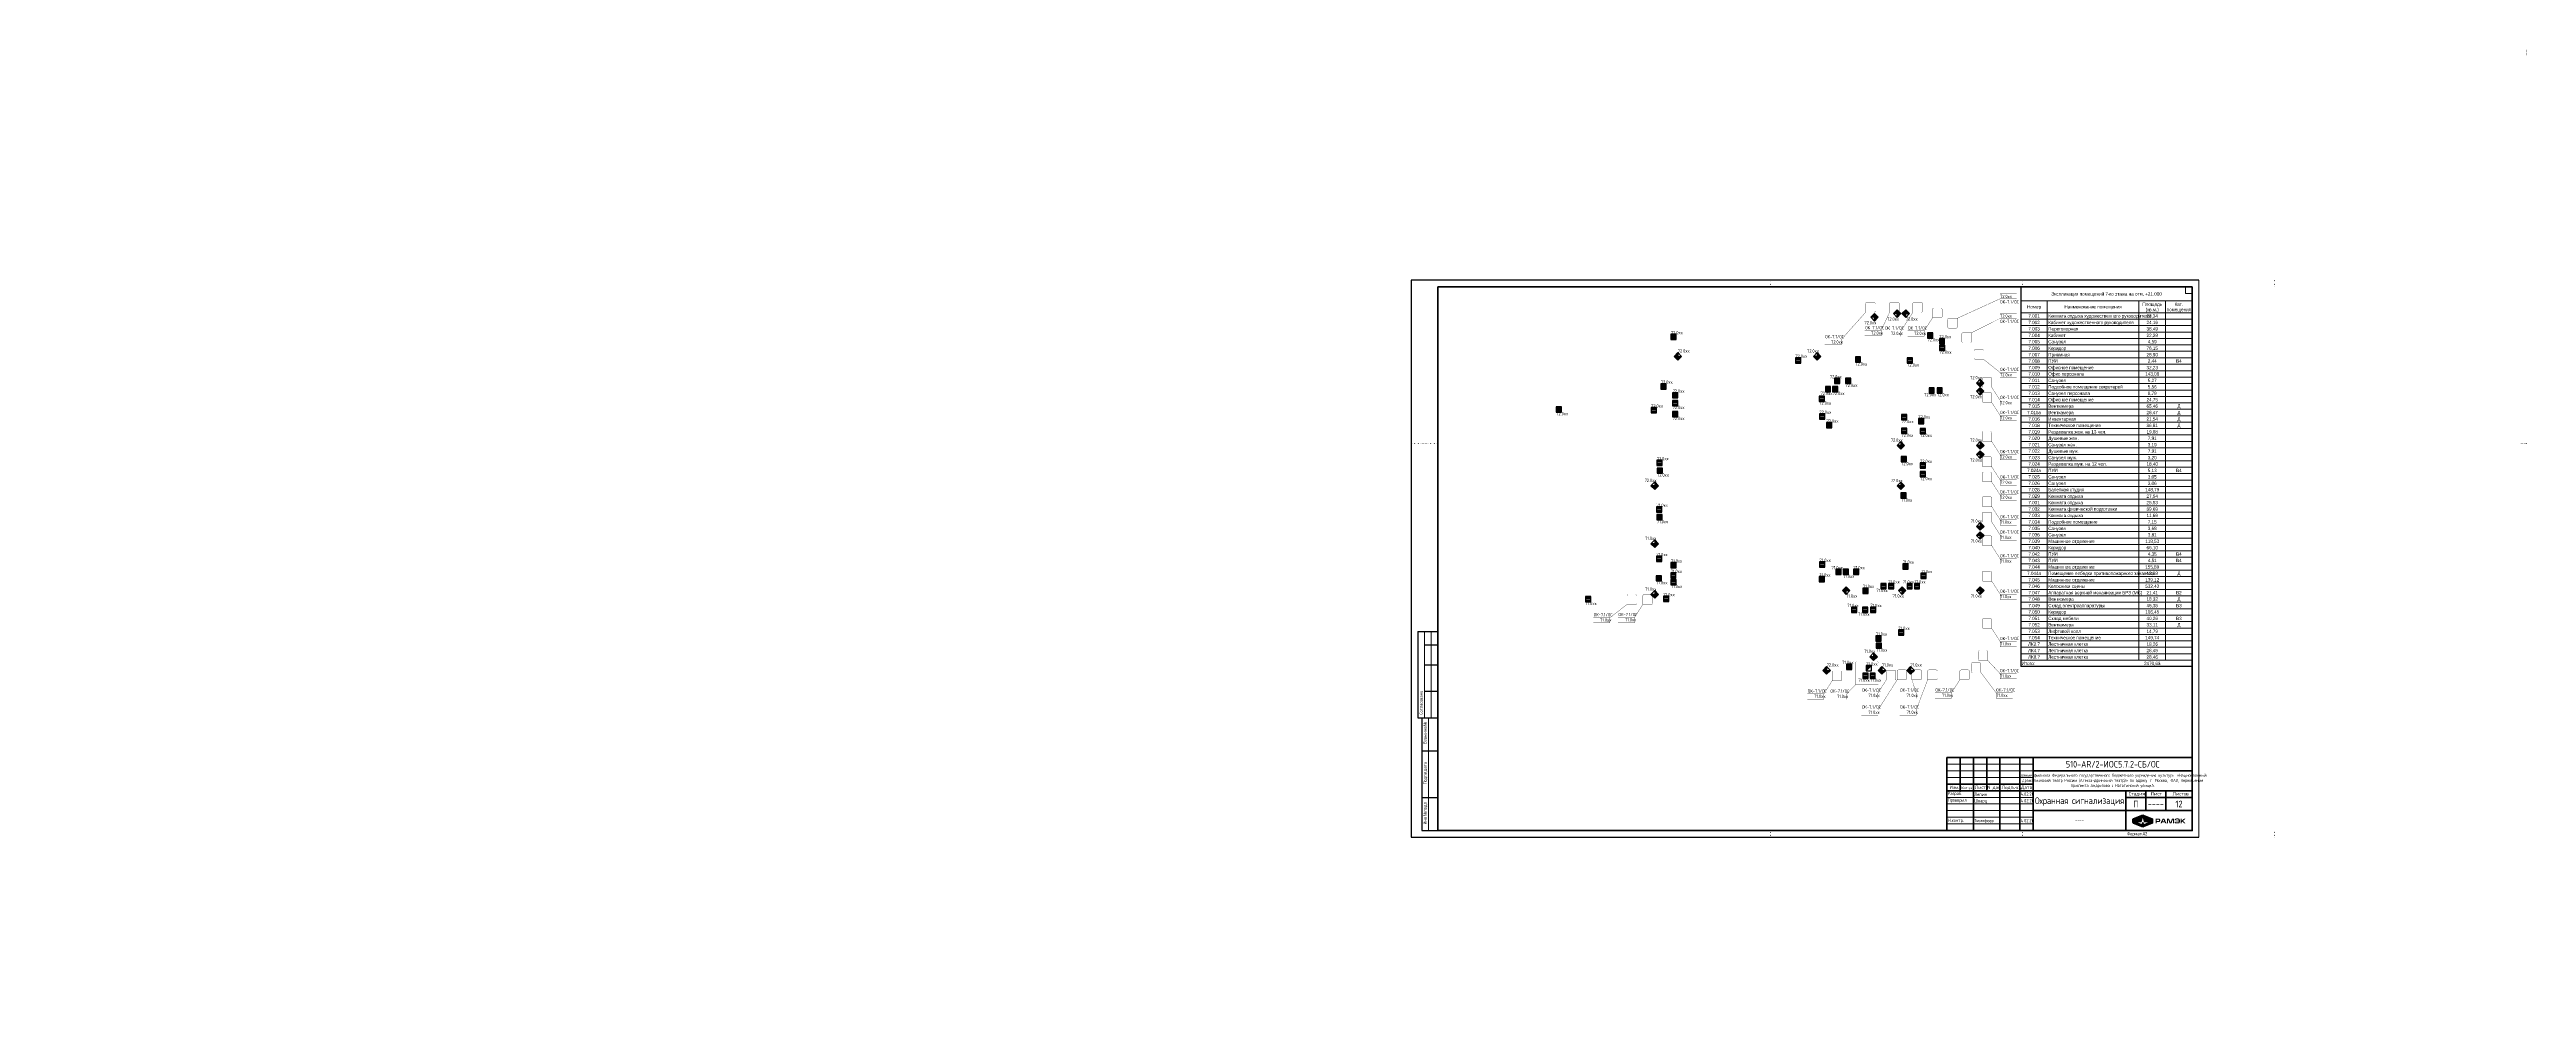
# Paper-space layout '7 этаж_А2' of a CAD drawing. Header units: millimetres. Extents: x -1027 to 841, y -130 to 594.
# The model-space entities are those that its viewports show. They can reach past a viewport. Long polylines and large blocks are cut down to what shows.
import ezdxf
from ezdxf.enums import TextEntityAlignment as Align

# ---------------------------------------------------------------- set-up
doc = ezdxf.new("R2010")
doc.units = ezdxf.units.MM
doc.linetypes.add('Точки', pattern=[1, 0, -1])
for name, color, linetype, lineweight in [('Графика спецификации', 7, 'Continuous', 9), ('Линии перегиба', 7, 'Точки', 9), ('Обычные линии', 7, 'Continuous', 25), ('Основные надписи', 7, 'Continuous', 9), ('Тонкие линии', 7, 'Continuous', 18), ('Черная_6__С', 7, 'Continuous', 50)]:
    doc.layers.add(name, color=color, linetype=linetype, lineweight=lineweight)
doc.layers.add('Охранная сигнализация', color=5, linetype='Continuous')
doc.layers.add('Штамп', color=250, linetype='Continuous')
doc.layers.get('Defpoints').off()
doc.styles.add('-ISOCPEUR-', font='ISOCPEUR.TTF', dxfattribs={"width": 0.8, "height": 2.5})
doc.styles.add('Arial Narrow_3', font='Arial Narrow.ttf', dxfattribs={"height": 2.5})
doc.styles.add('Arial Narrow_7', font='Arial Narrow.ttf', dxfattribs={"width": 0.9, "height": 2.5})

# ---------------------------------------------------------------- blocks, each defined once
blk = doc.blocks.new('Рамка_A2')
at = {"layer": 'Линии перегиба'}
for p, q in [((841, 594), (841, 589)), ((271, 420), (271, 415)), ((461, 420), (461, 415)), ((651, 420), (651, 415)), ((20, 297), (0, 297)), ((841, 297), (836, 297)), ((271, 0), (271, 5)), ((461, 0), (461, 5)), ((594, 0), (594, 5)), ((651, 0), (651, 5))]:
    blk.add_line(p, q, dxfattribs=at)
at = {"layer": 'Обычные линии'}
for p, q in [((0, 155), (0, 90)), ((5, 155), (5, 90)), ((5, 155), (20, 155)), ((10, 145), (20, 145)), ((10, 130), (20, 130)), ((10, 110), (20, 110)), ((5, 90), (20, 90)), ((8, 90), (8, 5)), ((8, 65), (20, 65)), ((8, 30), (20, 30)), ((8, 5), (20, 5))]:
    blk.add_line(p, q, dxfattribs=at)
at = {"layer": 'Основные надписи'}
for p, q in [((584, 415), (584, 410)), ((584, 410), (589, 410))]:
    blk.add_line(p, q, dxfattribs=at)
at = {"layer": 'Тонкие линии', "lineweight": 9}
for p, q in [((0, 420), (0, 0)), ((0, 420), (594, 420)), ((594, 420), (594, 0)), ((10, 155), (10, 90)), ((15, 155), (15, 90)), ((13, 90), (13, 5)), ((594, 0), (0, 0))]:
    blk.add_line(p, q, dxfattribs=at)
at = {"layer": 'Черная_6__С'}
for p, q in [((20, 415), (20, 5)), ((589, 415), (20, 415)), ((589, 5), (589, 415)), ((20, 5), (589, 5)), ((539, 5), (589, 5)), ((589, 5), (589, 10))]:
    blk.add_line(p, q, dxfattribs=at)
at = {"layer": 'Основные надписи', "char_height": 2.5, "attachment_point": 1, "rotation": 90}
for s, insert, width, style in [('Согласовано', (6.2, 92.5), 18.832, '-ISOCPEUR-'), ('\\fArial Narrow|b0|i0|c204|p34|;\\W.9;№', (9.2, 83.5), 3.391, '-ISOCPEUR-'), ('Взам', (9.2, 70.3), 7.432, '-ISOCPEUR-'), ('инв', (9.2, 77.8), 5.123, '-ISOCPEUR-'), ('. ', (9.2, 82), 1.732, '-ISOCPEUR-'), ('. ', (9.2, 76.4), 1.732, '-ISOCPEUR-'), ('Подп', (9.2, 39.9), 7.504, '-ISOCPEUR-'), ('\\fArial Narrow|b0|i0|c204|p34|;\\W.9;и', (9.2, 47.5), 1.732, '-ISOCPEUR-'), ('дата', (9.2, 49.7), 6.71, '-ISOCPEUR-'), ('. ', (9.2, 46.1), 1.732, '-ISOCPEUR-'), ('подл', (9.2, 19.3), 7.071, '-ISOCPEUR-'), ('\\fArial Narrow|b0|i0|c204|p34|;\\W.9;.', (9.2, 25.1), 0.866, 'Arial Narrow_7'), ('\\fArial Narrow|b0|i0|c204|p34|;\\W.9;№', (9.2, 15.7), 3.391, '-ISOCPEUR-'), ('Инв', (9.2, 9.7), 5.628, '-ISOCPEUR-'), ('. ', (9.2, 14.3), 1.732, 'Arial Narrow_7'), ('\\fArial Narrow|b0|i0|c204|p34|;\\W.9; ', (-1026.8, -41.2), 0.866, 'Arial Narrow_7'), ('\\fArial Narrow|b0|i0|c204|p34|;\\W.9; ', (-1021.8, -41.2), 0.866, 'Arial Narrow_7'), ('\\fArial Narrow|b0|i0|c204|p34|;\\W.9; ', (-1023.8, -99.5), 0.866, 'Arial Narrow_7'), ('\\fArial Narrow|b0|i0|c204|p34|;\\W.9; ', (-1023.8, -130), 0.866, 'Arial Narrow_7')]:
    blk.add_mtext(s, dxfattribs=dict(at, insert=insert, width=width, style=style))
at = {"layer": 'Основные надписи', "char_height": 2.5, "attachment_point": 1, "style": '-ISOCPEUR-'}
for s, insert, width in [('Формат', (539.8, 3.9), 12.426), (': ', (550, 3.9), 1.924), ('\\fArial Narrow|b0|i0|c204|p34|;А', (551.6, 3.9), 2.325), ('{\\fArial Narrow|b0|i0|c204|p34;2}', (553.5, 3.9), 1.924)]:
    blk.add_mtext(s, dxfattribs=dict(at, insert=insert, width=width))
blk = doc.blocks.new('LOGO-RAMEC')
h = blk.add_hatch(color=160)
h.dxf.hatch_style = 1
h.paths.add_polyline_path([(13.7, 1.8), (7.7, 4.3, 0.200197), (6.4, 4.3), (0.4, 1.8, 0.302672), (0, 1.2), (0, -1.2, 0.302672), (0.4, -1.8), (6.4, -4.3, 0.200197), (7.7, -4.3), (13.7, -1.8, 0.302672), (14.2, -1.2), (14.2, 1.2, 0.302672)])
h.paths.add_polyline_path([(6, -0.5), (7.1, 3.6), (8.1, -0.5), (13.4, -0.5), (7.8, -2.8), (7.1, -1), (6.3, -2.8), (0.8, -0.5)], flags=16)
h = blk.add_hatch(color=160)
h.dxf.hatch_style = 1
h.paths.add_polyline_path([(18, 1.7), (17.5, 1.7), (16.6, 1.7, 0.414214), (16.4, 1.5), (16.4, 1.3), (16.4, 0.8), (16.4, 0.4), (16.4, -0.1), (16.4, -0.5), (16.4, -0.9), (16.4, -1.4), (16.4, -1.8), (16.8, -1.8), (17.2, -1.8), (17.2, -1.3), (17.2, -0.8), (17.5, -0.8), (17.9, -0.8), (18.2, -0.8), (18.6, -0.8), (19, -0.7), (19.3, -0.6), (19.5, -0.4), (19.7, 0), (19.7, 0.5), (19.7, 1), (19.5, 1.3), (19.3, 1.5), (19, 1.7), (18.6, 1.7)])
h.paths.add_polyline_path([(18.4, 1), (18.6, 1), (18.8, 0.9), (18.9, 0.8), (18.9, 0.7), (18.9, 0.5), (18.9, 0.3), (18.9, 0.1), (18.8, 0), (18.6, -0.1), (18.4, -0.1), (18.1, -0.1), (17.8, -0.1), (17.5, -0.1), (17.2, -0.1), (17.2, 0.5), (17.2, 1), (17.5, 1), (17.8, 1), (18.1, 1)], flags=16)
h.paths.add_polyline_path([(23.7, -0.5), (23.5, -0.1), (23.3, 0.4), (23.1, 0.8), (22.9, 1.3), (22.7, 1.6, 0.284079), (22.6, 1.7), (22.1, 1.7), (21.7, 1.7, 0.284079), (21.5, 1.6), (21.3, 1.3), (21.1, 0.8), (20.9, 0.4), (20.7, -0.1), (20.5, -0.5), (20.3, -0.9), (20.1, -1.4), (19.9, -1.8), (20.3, -1.8), (20.7, -1.8), (21, -1.4), (21.2, -0.9), (21.6, -0.9), (22.1, -0.9), (22.6, -0.9), (23.1, -0.9), (23.3, -1.4), (23.5, -1.8), (23.9, -1.8), (24.4, -1.8), (24.2, -1.4), (24, -1)])
h.paths.add_polyline_path([(22.7, -0.3), (22.4, -0.3), (22.1, -0.3), (21.8, -0.3), (21.5, -0.3), (21.6, 0.1), (21.8, 0.4), (21.9, 0.7), (22.1, 1.1), (22.1, 1.1), (22.3, 0.7), (22.4, 0.4), (22.6, 0.1)], flags=16)
h.paths.add_polyline_path([(24.7, -0.5), (24.7, -0.9), (24.7, -1.4), (24.7, -1.8), (25.1, -1.8), (25.4, -1.8), (25.4, -1.5), (25.4, -1.1), (25.4, -0.8), (25.4, -0.4), (25.4, -0.1), (25.4, 0.3), (25.4, 0.7), (25.4, 1), (25.6, 1), (25.7, 0.7), (25.8, 0.3), (26, -0.1), (26.1, -0.4), (26.2, -0.8), (26.4, -1.1), (26.5, -1.5), (26.6, -1.7, 0.314645), (26.8, -1.8), (27.2, -1.8), (27.6, -1.8, 0.311598), (27.8, -1.7), (27.9, -1.5), (28, -1.1), (28.2, -0.8), (28.3, -0.4), (28.4, -0.1), (28.6, 0.3), (28.7, 0.7), (28.8, 1), (28.9, 1), (28.9, 0.7), (28.9, 0.3), (28.9, -0.1), (28.9, -0.4), (28.9, -0.8), (28.9, -1.1), (28.9, -1.5), (28.9, -1.8), (29.3, -1.8), (29.7, -1.8), (29.7, -1.4), (29.7, -1), (29.7, -0.5), (29.7, -0.1), (29.7, 0.4), (29.7, 0.8), (29.7, 1.3), (29.7, 1.5, 0.414214), (29.5, 1.7), (29.4, 1.7), (29, 1.7), (28.6, 1.7), (28.4, 1.7, 0.319979), (28.2, 1.6), (28.2, 1.4), (28, 1), (27.9, 0.7), (27.8, 0.3), (27.6, -0.1), (27.5, -0.4), (27.4, -0.8), (27.2, -1.1), (27.2, -1.1), (27, -0.8), (26.9, -0.4), (26.8, -0.1), (26.6, 0.3), (26.5, 0.6), (26.4, 1), (26.2, 1.4), (26.2, 1.6, 0.311598), (26, 1.7), (25.8, 1.7), (25.4, 1.7), (25, 1.7), (24.9, 1.7, 0.414214), (24.7, 1.5), (24.7, 1.3), (24.7, 0.8), (24.7, 0.4), (24.7, -0.1)])
h.paths.add_polyline_path([(32.1, -1.8), (32.4, -1.8), (32.8, -1.8), (33.3, -1.8), (33.6, -1.7), (33.8, -1.4), (33.9, -1.1), (34, -0.6), (34, -0.1), (34, 0.5), (33.9, 1), (33.8, 1.4), (33.6, 1.6), (33.2, 1.7), (32.7, 1.8), (32.4, 1.8), (32.1, 1.8), (31.8, 1.8), (31.5, 1.8), (31, 1.7), (30.7, 1.6), (30.4, 1.4), (30.3, 1.1), (30.2, 0.5), (30.6, 0.5), (31, 0.5), (31, 0.7), (31.1, 0.9), (31.2, 1), (31.3, 1), (31.6, 1.1), (32.1, 1.1), (32.6, 1.1), (32.8, 1), (33, 1), (33.1, 0.9), (33.2, 0.7), (33.2, 0.4), (33.2, 0.3), (32.7, 0.3), (32.2, 0.3), (31.8, 0.3), (31.3, 0.3), (31.3, -0.3), (31.8, -0.3), (32.2, -0.3), (32.7, -0.3), (33.2, -0.3), (33.2, -0.5), (33.2, -0.8), (33.1, -0.9), (33, -1.1), (32.8, -1.1), (32.6, -1.1), (32.1, -1.1), (31.6, -1.1), (31.3, -1.1), (31.2, -1.1), (31.1, -1), (31, -0.8), (31, -0.6), (30.6, -0.6), (30.2, -0.6), (30.2, -1.1), (30.3, -1.5), (30.5, -1.7), (30.9, -1.8), (31.4, -1.8), (31.7, -1.8)])
h.paths.add_polyline_path([(34.5, -0.5), (34.5, -0.9), (34.5, -1.4), (34.5, -1.8), (34.8, -1.8), (35.2, -1.8), (35.2, -1.5), (35.2, -1.1), (35.2, -0.9), (35.5, -0.7), (35.8, -0.4), (36.1, -0.7), (36.4, -1.1), (36.8, -1.5), (37.2, -1.8), (37.7, -1.8), (38.3, -1.8), (37.8, -1.4), (37.3, -0.9), (36.8, -0.4), (36.3, 0.1), (36.8, 0.5), (37.3, 0.9), (37.8, 1.3), (38.2, 1.7), (37.7, 1.7), (37.1, 1.7), (36.7, 1.4), (36.4, 1.1), (36, 0.7), (35.2, 0), (35.2, 0.4), (35.2, 0.7), (35.2, 1.1), (35.2, 1.4), (35.2, 1.7), (34.8, 1.7), (34.5, 1.7), (34.5, 1.3), (34.5, 0.8), (34.5, 0.4), (34.5, -0.1)])
at = {"color": 160}
blk.add_lwpolyline([(6.4, -4.3), (0.4, -1.8, -0.302672), (0, -1.2), (0, 1.2, -0.302672), (0.4, 1.8), (6.4, 4.3, -0.200197), (7.7, 4.3), (13.7, 1.8, -0.302672), (14.2, 1.2), (14.2, -1.2, -0.302672), (13.7, -1.8), (7.7, -4.3, -0.200197)], format="xyb", close=True, dxfattribs=at)
blk.add_lwpolyline([(7.1, -1), (6.3, -2.8), (0.8, -0.5), (6, -0.5), (7.1, 3.6), (8.1, -0.5), (13.4, -0.5), (7.8, -2.8)], close=True, dxfattribs=at)
at = {"color": 160, "lineweight": 25, "const_width": 0.02}
for points in [[(17.2, -0.8), (17.5, -0.8), (17.9, -0.8), (18.2, -0.8), (18.6, -0.8), (19, -0.7), (19.3, -0.6), (19.5, -0.4), (19.7, 0), (19.7, 0.5), (19.7, 1), (19.5, 1.3), (19.3, 1.5), (19, 1.7), (18.6, 1.7), (18, 1.7), (17.5, 1.7), (16.6, 1.7, 0.414214), (16.4, 1.5), (16.4, 1.3), (16.4, 0.8), (16.4, 0.4), (16.4, -0.1), (16.4, -0.5), (16.4, -0.9), (16.4, -1.4), (16.4, -1.8), (16.8, -1.8), (17.2, -1.8), (17.2, -1.3)], [(20.7, -1.8), (21, -1.4), (21.2, -0.9), (21.6, -0.9), (22.1, -0.9), (22.6, -0.9), (23.1, -0.9), (23.3, -1.4), (23.5, -1.8), (23.9, -1.8), (24.4, -1.8), (24.2, -1.4), (24, -1), (23.7, -0.5), (23.5, -0.1), (23.3, 0.4), (23.1, 0.8), (22.9, 1.3), (22.7, 1.6, 0.284079), (22.6, 1.7), (22.1, 1.7), (21.7, 1.7, 0.284079), (21.5, 1.6), (21.3, 1.3), (21.1, 0.8), (20.9, 0.4), (20.7, -0.1), (20.5, -0.5), (20.3, -0.9), (20.1, -1.4), (19.9, -1.8), (20.3, -1.8)], [(24.7, 1.5), (24.7, 1.3), (24.7, 0.8), (24.7, 0.4), (24.7, -0.1), (24.7, -0.5), (24.7, -0.9), (24.7, -1.4), (24.7, -1.8), (25.1, -1.8), (25.4, -1.8), (25.4, -1.5), (25.4, -1.1), (25.4, -0.8), (25.4, -0.4), (25.4, -0.1), (25.4, 0.3), (25.4, 0.7), (25.4, 1), (25.6, 1), (25.7, 0.7), (25.8, 0.3), (26, -0.1), (26.1, -0.4), (26.2, -0.8), (26.4, -1.1), (26.5, -1.5), (26.6, -1.7, 0.314645), (26.8, -1.8), (27.2, -1.8), (27.6, -1.8, 0.311598), (27.8, -1.7), (27.9, -1.5), (28, -1.1), (28.2, -0.8), (28.3, -0.4), (28.4, -0.1), (28.6, 0.3), (28.7, 0.7), (28.8, 1), (28.9, 1), (28.9, 0.7), (28.9, 0.3), (28.9, -0.1), (28.9, -0.4), (28.9, -0.8), (28.9, -1.1), (28.9, -1.5), (28.9, -1.8), (29.3, -1.8), (29.7, -1.8), (29.7, -1.4), (29.7, -1), (29.7, -0.5), (29.7, -0.1), (29.7, 0.4), (29.7, 0.8), (29.7, 1.3), (29.7, 1.5, 0.414214), (29.5, 1.7), (29.4, 1.7), (29, 1.7), (28.6, 1.7), (28.4, 1.7, 0.319979), (28.2, 1.6), (28.2, 1.4), (28, 1), (27.9, 0.7), (27.8, 0.3), (27.6, -0.1), (27.5, -0.4), (27.4, -0.8), (27.2, -1.1), (27.2, -1.1), (27, -0.8), (26.9, -0.4), (26.8, -0.1), (26.6, 0.3), (26.5, 0.6), (26.4, 1), (26.2, 1.4), (26.2, 1.6, 0.311598), (26, 1.7), (25.8, 1.7), (25.4, 1.7), (25, 1.7), (24.9, 1.7, 0.414214)]]:
    blk.add_lwpolyline(points, format="xyb", close=True, dxfattribs=at)
for points in [[(17.2, -0.1), (17.2, 0.5), (17.2, 1), (17.5, 1), (17.8, 1), (18.1, 1), (18.4, 1), (18.6, 1), (18.8, 0.9), (18.9, 0.8), (18.9, 0.7), (18.9, 0.5), (18.9, 0.3), (18.9, 0.1), (18.8, 0), (18.6, -0.1), (18.4, -0.1), (18.1, -0.1), (17.8, -0.1), (17.5, -0.1)], [(21.5, -0.3), (21.6, 0.1), (21.8, 0.4), (21.9, 0.7), (22.1, 1.1), (22.1, 1.1), (22.3, 0.7), (22.4, 0.4), (22.6, 0.1), (22.7, -0.3), (22.4, -0.3), (22.1, -0.3), (21.8, -0.3)], [(31.3, 0.3), (31.3, -0.3), (31.8, -0.3), (32.2, -0.3), (32.7, -0.3), (33.2, -0.3), (33.2, -0.5), (33.2, -0.8), (33.1, -0.9), (33, -1.1), (32.8, -1.1), (32.6, -1.1), (32.1, -1.1), (31.6, -1.1), (31.3, -1.1), (31.2, -1.1), (31.1, -1), (31, -0.8), (31, -0.6), (30.6, -0.6), (30.2, -0.6), (30.2, -1.1), (30.3, -1.5), (30.5, -1.7), (30.9, -1.8), (31.4, -1.8), (31.7, -1.8), (32.1, -1.8), (32.4, -1.8), (32.8, -1.8), (33.3, -1.8), (33.6, -1.7), (33.8, -1.4), (33.9, -1.1), (34, -0.6), (34, -0.1), (34, 0.5), (33.9, 1), (33.8, 1.4), (33.6, 1.6), (33.2, 1.7), (32.7, 1.8), (32.4, 1.8), (32.1, 1.8), (31.8, 1.8), (31.5, 1.8), (31, 1.7), (30.7, 1.6), (30.4, 1.4), (30.3, 1.1), (30.2, 0.5), (30.6, 0.5), (31, 0.5), (31, 0.7), (31.1, 0.9), (31.2, 1), (31.3, 1), (31.6, 1.1), (32.1, 1.1), (32.6, 1.1), (32.8, 1), (33, 1), (33.1, 0.9), (33.2, 0.7), (33.2, 0.4), (33.2, 0.3), (32.7, 0.3), (32.2, 0.3), (31.8, 0.3)], [(35.2, 1.7), (34.8, 1.7), (34.5, 1.7), (34.5, 1.3), (34.5, 0.8), (34.5, 0.4), (34.5, -0.1), (34.5, -0.5), (34.5, -0.9), (34.5, -1.4), (34.5, -1.8), (34.8, -1.8), (35.2, -1.8), (35.2, -1.5), (35.2, -1.1), (35.2, -0.9), (35.5, -0.7), (35.8, -0.4), (36.1, -0.7), (36.4, -1.1), (36.8, -1.5), (37.2, -1.8), (37.7, -1.8), (38.3, -1.8), (37.8, -1.4), (37.3, -0.9), (36.8, -0.4), (36.3, 0.1), (36.8, 0.5), (37.3, 0.9), (37.8, 1.3), (38.2, 1.7), (37.7, 1.7), (37.1, 1.7), (36.7, 1.4), (36.4, 1.1), (36, 0.7), (35.2, 0), (35.2, 0.4), (35.2, 0.7), (35.2, 1.1), (35.2, 1.4)]]:
    blk.add_lwpolyline(points, close=True, dxfattribs=at)
blk = doc.blocks.new('Рамка 2')
at = {"layer": 'Штамп', "color": 7, "linetype": 'Continuous', "lineweight": 15}
for p, q in [((-120, 50), (-185, 50)), ((-120, 45), (-185, 45)), ((-120, 40), (-185, 40)), ((-120, 25), (-185, 25)), ((-120, 20), (-185, 20)), ((-120, 15), (-185, 15)), ((-120, 10), (-185, 10)), ((-120, 5), (-185, 5))]:
    blk.add_line(p, q, dxfattribs=at)
at = {"layer": 'Штамп', "color": 7, "linetype": 'Continuous', "lineweight": 35}
for p, q in [((-175, 55), (-175, 30)), ((-165, 55), (-165, 0)), ((-155, 55), (-155, 30)), ((-145, 55), (-145, 0)), ((-130, 55), (-130, 0)), ((-120, 55), (-120, 0)), ((-120, 45), (-120, 45)), ((0, 45), (-120, 45)), ((-120, 35), (-185, 35)), ((0, 30), (-185, 30)), ((-50, 30), (-50, 0)), ((0, 25), (-50, 25)), ((-35, 30), (-35, 15)), ((-20, 30), (-20, 15)), ((0, 15), (-120, 15))]:
    blk.add_line(p, q, dxfattribs=at)
at = {"layer": 'Штамп', "color": 7, "linetype": 'Continuous', "lineweight": 35, "flags": 128}
blk.add_lwpolyline([(-185, 55), (0, 55), (0, 0), (-185, 0)], close=True, dxfattribs=at)
at = {"xscale": 1.040056588551762, "yscale": 1.040056588551762, "zscale": 1.040056588551762}
blk.add_blockref('LOGO-RAMEC', (-44.7, 7.2), dxfattribs=at)
at = {"style": '-ISOCPEUR-', "width": 0.8, "flags": 8}
for tag, height, p in [('PROJECTNUMBER', 5, (-60, 50)), ('DATE', 2.5, (-125, 27.5)), ('DATE', 2.5, (-125, 22.5)), ('SYSTEM', 5, (-85, 22.5)), ('PHASE', 5, (-42.5, 20)), ('LIST', 5, (-27.5, 20)), ('DATE', 2.5, (-125, 7.5)), ('LAYOUTDESC', 2.5, (-85, 7.5))]:
    blk.add_attdef(tag, text='', height=height, dxfattribs=at).set_placement(p, align=Align.MIDDLE_CENTER)
at = {"style": '-ISOCPEUR-', "width": 0.8}
blk.add_attdef('LISTS', text='', height=5, dxfattribs=at).set_placement((-10, 20), align=Align.MIDDLE_CENTER)
at = {"layer": 'Штамп', "color": 7, "linetype": 'Continuous', "lineweight": 20, "style": '-ISOCPEUR-'}
for s, height, p in [('Изм.', 2.5, (-183.1, 31.3)), ('Кол.уч.', 2, (-174.1, 31.3)), ('Лист', 2.5, (-164, 31.3)), ('N док.', 2.5, (-154.6, 31.3)), ('Подпись', 2.5, (-143.5, 31.2)), ('Дата', 2.5, (-129.1, 31.3)), ('Стадия', 2.5, (-48, 26.5)), ('Лист', 2.5, (-31.3, 26.5)), ('Листов', 2.5, (-14.8, 26.5))]:
    blk.add_text(s, height=height, dxfattribs=at).set_placement(p)
at = {"layer": 'Штамп', "color": 9, "ltscale": 14.285714, "insert": (-60, 37.5), "char_height": 2.5, "width": 120, "attachment_point": 5, "style": '-ISOCPEUR-'}
blk.add_mtext('{\\H0.91667x;\\C256;Здание филиала Федерального государственного бюджетного учреждения культуры «Национальный драматический театр России (Александринский театр)» по адресу: г. Москва, ЮАО, пересечение проспекта Андропова с Нагатинской улицей.}', dxfattribs=at)
at = {"layer": 'Штамп', "color": 7, "linetype": 'Continuous', "lineweight": 20, "char_height": 2.5, "width": 19, "attachment_point": 4, "style": '-ISOCPEUR-'}
for s, insert in [('Разраб.', (-184.4, 27.6)), ('Проверил', (-184.4, 22.6)), ('Лепин', (-164.4, 27.2)), ('Шварц', (-164.4, 22.2)), ('Н.контр.', (-184.3, 7.4)), ('Тимофеев', (-164.4, 7.2))]:
    blk.add_mtext(s, dxfattribs=dict(at, insert=insert))
blk = doc.blocks.new('*U11')
h = blk.add_hatch(color=256)
h.dxf.hatch_style = 1
h.paths.add_polyline_path([(2.8, 0), (5.7, 2.8), (2.8, 2.8), (2.8, 5.7), (0, 2.8)])
for points in [[(2.8, 0), (5.7, 2.8), (2.8, 5.7), (0, 2.8)], [(2.8, 2.8), (5.7, 2.8), (2.8, 5.7), (2.8, 2.8)]]:
    blk.add_lwpolyline(points, close=True)
at = {"style": '-ISOCPEUR-', "width": 0.8}
blk.add_attdef('ADDR', (2.8, 5.7), '', height=2.5, dxfattribs=at)
blk = doc.blocks.new('*U12')
h = blk.add_hatch(color=256)
h.dxf.hatch_style = 1
h.paths.add_polyline_path([(-2.8, 0), (-5.7, 2.8), (-2.8, 2.8), (-2.8, 5.7), (0, 2.8)])
for points in [[(-2.8, 0), (-5.7, 2.8), (-2.8, 5.7), (0, 2.8)], [(-2.8, 2.8), (-5.7, 2.8), (-2.8, 5.7), (-2.8, 2.8)]]:
    blk.add_lwpolyline(points, close=True)
at = {"style": '-ISOCPEUR-', "width": 0.8}
blk.add_attdef('ADDR', (-2.8, 5.7), '', height=2.5, dxfattribs=at)
blk = doc.blocks.new('*U13')
h = blk.add_hatch(color=256)
h.dxf.hatch_style = 1
h.paths.add_polyline_path([(-2.8, 0), (-5.7, -2.8), (-2.8, -2.8), (-2.8, -5.7), (0, -2.8)])
for points in [[(-2.8, 0), (-5.7, -2.8), (-2.8, -5.7), (0, -2.8)], [(-2.8, -2.8), (-5.7, -2.8), (-2.8, -5.7), (-2.8, -2.8)]]:
    blk.add_lwpolyline(points, close=True)
at = {"style": '-ISOCPEUR-', "width": 0.8}
blk.add_attdef('ADDR', (-2.8, -5.7), '', height=2.5, dxfattribs=at)
blk = doc.blocks.new('*U14')
h = blk.add_hatch(color=256)
h.dxf.hatch_style = 1
h.paths.add_polyline_path([(2.8, 0), (5.7, -2.8), (2.8, -2.8), (2.8, -5.7), (0, -2.8)])
for points in [[(2.8, 0), (5.7, -2.8), (2.8, -5.7), (0, -2.8)], [(2.8, -2.8), (5.7, -2.8), (2.8, -5.7), (2.8, -2.8)]]:
    blk.add_lwpolyline(points, close=True)
at = {"style": '-ISOCPEUR-', "width": 0.8}
blk.add_attdef('ADDR', (2.8, -5.7), '', height=2.5, dxfattribs=at)
blk = doc.blocks.new('*U16')
h = blk.add_hatch(color=256)
h.dxf.hatch_style = 1
h.paths.add_polyline_path([(-2.8, 0), (-5.7, 2.8), (-2.8, 2.8), (-2.8, 5.7), (0, 2.8)])
for points in [[(-2.8, 0), (-5.7, 2.8), (-2.8, 5.7), (0, 2.8)], [(-2.8, 2.8), (-5.7, 2.8), (-2.8, 5.7), (-2.8, 2.8)]]:
    blk.add_lwpolyline(points, close=True)
at = {"style": '-ISOCPEUR-', "width": 0.8}
blk.add_attdef('ADDR', (-2.8, 5.7), '', height=2.5, dxfattribs=at)
blk = doc.blocks.new('*U15')
h = blk.add_hatch(color=256)
h.dxf.hatch_style = 1
h.paths.add_polyline_path([(-2.8, 0), (-5.7, -2.8), (-2.8, -2.8), (-2.8, -5.7), (0, -2.8)])
for points in [[(-2.8, 0), (-5.7, -2.8), (-2.8, -5.7), (0, -2.8)], [(-2.8, -2.8), (-5.7, -2.8), (-2.8, -5.7), (-2.8, -2.8)]]:
    blk.add_lwpolyline(points, close=True)
at = {"style": '-ISOCPEUR-', "width": 0.8}
blk.add_attdef('ADDR', (-2.8, -5.7), '', height=2.5, dxfattribs=at)
blk = doc.blocks.new('*U17')
h = blk.add_hatch(color=256)
h.dxf.hatch_style = 1
h.paths.add_polyline_path([(2.8, 0), (5.7, -2.8), (2.8, -2.8), (2.8, -5.7), (0, -2.8)])
for points in [[(2.8, 0), (5.7, -2.8), (2.8, -5.7), (0, -2.8)], [(2.8, -2.8), (5.7, -2.8), (2.8, -5.7), (2.8, -2.8)]]:
    blk.add_lwpolyline(points, close=True)
at = {"style": '-ISOCPEUR-', "width": 0.8}
blk.add_attdef('ADDR', (2.8, -5.7), '', height=2.5, dxfattribs=at)
blk = doc.blocks.new('*U20')
h = blk.add_hatch(color=256)
h.dxf.hatch_style = 1
h.paths.add_polyline_path([(-4, 1.3), (-4, 0), (0, 0), (0, 1.3)])
h.paths.add_polyline_path([(-4, 4), (-4, 2.7), (0, 2.7), (0, 4)])
for points in [[(-4, 0), (0, 0), (0, 4), (-4, 4)], [(-4, 2.7), (0, 2.7), (0, 4), (-4, 4)], [(-4, 0), (0, 0), (0, 1.3), (-4, 1.3)]]:
    blk.add_lwpolyline(points, close=True)
at = {"style": '-ISOCPEUR-', "width": 0.8}
blk.add_attdef('ADDR', (0, 4), '', height=2.5, dxfattribs=at)
blk = doc.blocks.new('*U18')
h = blk.add_hatch(color=256)
h.dxf.hatch_style = 1
h.paths.add_polyline_path([(0, 1.3), (0, 0), (4, 0), (4, 1.3)])
h.paths.add_polyline_path([(0, 4), (0, 2.7), (4, 2.7), (4, 4)])
for points in [[(0, 0), (4, 0), (4, 4), (0, 4)], [(0, 2.7), (4, 2.7), (4, 4), (0, 4)], [(0, 0), (4, 0), (4, 1.3), (0, 1.3)]]:
    blk.add_lwpolyline(points, close=True)
at = {"style": '-ISOCPEUR-', "width": 0.8}
blk.add_attdef('ADDR', (0, 4), '', height=2.5, dxfattribs=at)
blk = doc.blocks.new('*U19')
h = blk.add_hatch(color=256)
h.dxf.hatch_style = 1
h.paths.add_polyline_path([(0, -2.7), (0, -4), (4, -4), (4, -2.7)])
h.paths.add_polyline_path([(0, 0), (0, -1.3), (4, -1.3), (4, 0)])
for points in [[(0, -4), (4, -4), (4, 0), (0, 0)], [(0, -1.3), (4, -1.3), (4, 0), (0, 0)], [(0, -4), (4, -4), (4, -2.7), (0, -2.7)]]:
    blk.add_lwpolyline(points, close=True)
at = {"style": '-ISOCPEUR-', "width": 0.8}
blk.add_attdef('ADDR', (0, -4), '', height=2.5, dxfattribs=at)
blk = doc.blocks.new('*U21')
h = blk.add_hatch(color=256)
h.dxf.hatch_style = 1
h.paths.add_polyline_path([(-4, -2.7), (-4, -4), (0, -4), (0, -2.7)])
h.paths.add_polyline_path([(-4, 0), (-4, -1.3), (0, -1.3), (0, 0)])
for points in [[(-4, -4), (0, -4), (0, 0), (-4, 0)], [(-4, -1.3), (0, -1.3), (0, 0), (-4, 0)], [(-4, -4), (0, -4), (0, -2.7), (-4, -2.7)]]:
    blk.add_lwpolyline(points, close=True)
at = {"style": '-ISOCPEUR-', "width": 0.8}
blk.add_attdef('ADDR', (0, -4), '', height=2.5, dxfattribs=at)
blk = doc.blocks.new('*U40')
h = blk.add_hatch(color=256)
h.dxf.hatch_style = 1
h.paths.add_polyline_path([(0, 4), (0, 0), (4, 4)])
for points in [[(0, 0), (4, 0), (4, 4), (0, 4)], [(0, 0), (4, 0), (4, 4), (0, 0)]]:
    blk.add_lwpolyline(points, close=True)
at = {"style": '-ISOCPEUR-', "width": 0.8}
blk.add_attdef('ADDR', (0, 4), '', height=2.5, dxfattribs=at)
blk = doc.blocks.new('*U23')
h = blk.add_hatch(color=256)
h.dxf.hatch_style = 1
h.paths.add_polyline_path([(0, -2.7), (0, -4), (4, -4), (4, -2.7)])
h.paths.add_polyline_path([(0, 0), (0, -1.3), (4, -1.3), (4, 0)])
for points in [[(0, -4), (4, -4), (4, 0), (0, 0)], [(0, -1.3), (4, -1.3), (4, 0), (0, 0)], [(0, -4), (4, -4), (4, -2.7), (0, -2.7)]]:
    blk.add_lwpolyline(points, close=True)
at = {"style": '-ISOCPEUR-', "width": 0.8}
blk.add_attdef('ADDR', (0, -4), '', height=2.5, dxfattribs=at)
blk = doc.blocks.new('*U24')
h = blk.add_hatch(color=256)
h.dxf.hatch_style = 1
h.paths.add_polyline_path([(-4, -2.7), (-4, -4), (0, -4), (0, -2.7)])
h.paths.add_polyline_path([(-4, 0), (-4, -1.3), (0, -1.3), (0, 0)])
for points in [[(-4, -4), (0, -4), (0, 0), (-4, 0)], [(-4, -1.3), (0, -1.3), (0, 0), (-4, 0)], [(-4, -4), (0, -4), (0, -2.7), (-4, -2.7)]]:
    blk.add_lwpolyline(points, close=True)
at = {"style": '-ISOCPEUR-', "width": 0.8}
blk.add_attdef('ADDR', (0, -4), '', height=2.5, dxfattribs=at)
blk = doc.blocks.new('*U25')
at = {"const_width": 0.2}
for points in [[(0, 0), (-6.7, -6.9)], [(-6.7, -6.9), (-6.7, -10.9), (-19.1, -10.9)], [(-6.7, -6.9), (-19.1, -6.9)]]:
    blk.add_lwpolyline(points, dxfattribs=at)
blk.add_lwpolyline([(0, 0), (16.3, 0, 0.414214), (17.3, 1), (17.3, 16.5, 0.414214), (16.3, 17.5), (1, 17.5, 0.414214), (0, 16.5)], format="xyb", close=True, dxfattribs=at)
at = {"style": '-ISOCPEUR-', "width": 0.8}
for tag, p in [('UIN', (-9.5, -5.9)), ('ADDR', (-9.5, -9.9))]:
    blk.add_attdef(tag, p, '', height=2.5, dxfattribs=at)
blk = doc.blocks.new('*U26')
at = {"const_width": 0.2}
for points in [[(0, 0), (-6.3, -9.8)], [(-6.3, -9.8), (-6.3, -13.8), (-18.7, -13.8)], [(-6.3, -9.8), (-18.7, -9.8)]]:
    blk.add_lwpolyline(points, dxfattribs=at)
blk.add_lwpolyline([(0, 0), (6.3, 0, 0.414214), (7.3, 1), (7.3, 6.5, 0.414214), (6.3, 7.5), (1, 7.5, 0.414214), (0, 6.5)], format="xyb", close=True, dxfattribs=at)
at = {"style": '-ISOCPEUR-', "width": 0.8}
for tag, p in [('ADDR', (-9, -12.8)), ('UIN', (-9, -8.8))]:
    blk.add_attdef(tag, p, '', height=2.5, dxfattribs=at)
blk = doc.blocks.new('*U27')
at = {"const_width": 0.2}
for points in [[(0, 0), (-14.4, -22.7)], [(-14.4, -22.7), (-14.4, -26.7), (-26.9, -26.7)], [(-14.4, -22.7), (-26.9, -22.7)]]:
    blk.add_lwpolyline(points, dxfattribs=at)
blk.add_lwpolyline([(0, 0), (6.3, 0, 0.414214), (7.3, 1), (7.3, 6.5, 0.414214), (6.3, 7.5), (1, 7.5, 0.414214), (0, 6.5)], format="xyb", close=True, dxfattribs=at)
at = {"style": '-ISOCPEUR-', "width": 0.8}
for tag, p in [('ADDR', (-17.2, -25.7)), ('UIN', (-17.2, -21.7))]:
    blk.add_attdef(tag, p, '', height=2.5, dxfattribs=at)
blk = doc.blocks.new('*U28')
at = {"const_width": 0.2}
blk.add_lwpolyline([(0, 0), (6.3, 0, 0.414214), (7.3, 1), (7.3, 6.5, 0.414214), (6.3, 7.5), (1, 7.5, 0.414214), (0, 6.5)], format="xyb", close=True, dxfattribs=at)
for points in [[(0, 0), (3.2, -9.9)], [(3.2, -9.9), (3.2, -13.9), (-9.2, -13.9)], [(3.2, -9.9), (-9.2, -9.9)]]:
    blk.add_lwpolyline(points, dxfattribs=at)
at = {"style": '-ISOCPEUR-', "width": 0.8}
for tag, p in [('UIN', (0.4, -8.9)), ('ADDR', (0.4, -12.9))]:
    blk.add_attdef(tag, p, '', height=2.5, dxfattribs=at)
blk = doc.blocks.new('*U29')
at = {"const_width": 0.2}
for points in [[(0, 0), (-8.6, -22.7)], [(-8.6, -22.7), (-8.6, -26.7), (-21.1, -26.7)], [(-8.6, -22.7), (-21.1, -22.7)]]:
    blk.add_lwpolyline(points, dxfattribs=at)
blk.add_lwpolyline([(0, 0), (6.3, 0, 0.414214), (7.3, 1), (7.3, 6.5, 0.414214), (6.3, 7.5), (1, 7.5, 0.414214), (0, 6.5)], format="xyb", close=True, dxfattribs=at)
at = {"style": '-ISOCPEUR-', "width": 0.8}
for tag, p in [('ADDR', (-11.4, -25.7)), ('UIN', (-11.4, -21.7))]:
    blk.add_attdef(tag, p, '', height=2.5, dxfattribs=at)
blk = doc.blocks.new('*U31')
at = {"const_width": 0.2}
blk.add_lwpolyline([(0, 0), (-6.3, 0, -0.414214), (-7.3, 1), (-7.3, 6.5, -0.414214), (-6.3, 7.5), (-1, 7.5, -0.414214), (0, 6.5)], format="xyb", close=True, dxfattribs=at)
for points in [[(0, 0), (11.6, -15.3)], [(11.6, -15.3), (11.6, -19.3), (24, -19.3)], [(11.6, -15.3), (24, -15.3)]]:
    blk.add_lwpolyline(points, dxfattribs=at)
at = {"style": '-ISOCPEUR-', "width": 0.8}
for tag, p in [('ADDR', (11.6, -18.3)), ('UIN', (11.6, -14.3))]:
    blk.add_attdef(tag, p, '', height=2.5, dxfattribs=at)
blk = doc.blocks.new('*U32')
at = {"const_width": 0.2}
blk.add_lwpolyline([(0, 0), (-6.3, 0, -0.414214), (-7.3, 1), (-7.3, 6.5, -0.414214), (-6.3, 7.5), (-1, 7.5, -0.414214), (0, 6.5)], format="xyb", close=True, dxfattribs=at)
for points in [[(0, 0), (9.2, -9.8)], [(9.2, -9.8), (9.2, -13.8), (21.6, -13.8)], [(9.2, -9.8), (21.6, -9.8)]]:
    blk.add_lwpolyline(points, dxfattribs=at)
at = {"style": '-ISOCPEUR-', "width": 0.8}
for tag, p in [('ADDR', (9.2, -12.8)), ('UIN', (9.2, -8.8))]:
    blk.add_attdef(tag, p, '', height=2.5, dxfattribs=at)
blk = doc.blocks.new('*U30')
at = {"const_width": 0.2}
blk.add_lwpolyline([(0, 0), (-6.3, 0, -0.414214), (-7.3, 1), (-7.3, 6.5, -0.414214), (-6.3, 7.5), (-1, 7.5, -0.414214), (0, 6.5)], format="xyb", close=True, dxfattribs=at)
for points in [[(0, 0), (6.3, -9.8)], [(6.3, -9.8), (6.3, -13.8), (18.7, -13.8)], [(6.3, -9.8), (18.7, -9.8)]]:
    blk.add_lwpolyline(points, dxfattribs=at)
at = {"style": '-ISOCPEUR-', "width": 0.8}
for tag, p in [('ADDR', (6.3, -12.8)), ('UIN', (6.3, -8.8))]:
    blk.add_attdef(tag, p, '', height=2.5, dxfattribs=at)
blk = doc.blocks.new('*U33')
at = {"const_width": 0.2}
blk.add_lwpolyline([(0, 0), (-6.3, 0, -0.414214), (-7.3, 1), (-7.3, 6.5, -0.414214), (-6.3, 7.5), (-1, 7.5, -0.414214), (0, 6.5)], format="xyb", close=True, dxfattribs=at)
for points in [[(0, 0), (12.3, -9.8)], [(12.3, -9.8), (12.3, -13.8), (24.8, -13.8)], [(12.3, -9.8), (24.8, -9.8)]]:
    blk.add_lwpolyline(points, dxfattribs=at)
at = {"style": '-ISOCPEUR-', "width": 0.8}
for tag, p in [('ADDR', (12.3, -12.8)), ('UIN', (12.3, -8.8))]:
    blk.add_attdef(tag, p, '', height=2.5, dxfattribs=at)
blk = doc.blocks.new('*U34')
at = {"const_width": 0.2}
blk.add_lwpolyline([(0, 0), (-6.3, 0, 0.414214), (-7.3, -1), (-7.3, -6.5, 0.414214), (-6.3, -7.5), (-1, -7.5, 0.414214), (0, -6.5)], format="xyb", close=True, dxfattribs=at)
for points in [[(0, 0), (21.5, 10.8)], [(21.5, 10.8), (21.5, 14.8), (34, 14.8)], [(21.5, 10.8), (34, 10.8)]]:
    blk.add_lwpolyline(points, dxfattribs=at)
at = {"style": '-ISOCPEUR-', "width": 0.8}
for tag, p in [('ADDR', (21.5, 12.1)), ('UIN', (21.5, 8.1))]:
    blk.add_attdef(tag, p, '', height=2.5, dxfattribs=at)
blk = doc.blocks.new('*U35')
at = {"const_width": 0.2}
for points in [[(0, 0), (-18.4, -20.6)], [(-18.4, -20.6), (-18.4, -24.6), (-30.9, -24.6)], [(-18.4, -20.6), (-30.9, -20.6)]]:
    blk.add_lwpolyline(points, dxfattribs=at)
blk.add_lwpolyline([(0, 0), (6.3, 0, 0.414214), (7.3, 1), (7.3, 6.5, 0.414214), (6.3, 7.5), (1, 7.5, 0.414214), (0, 6.5)], format="xyb", close=True, dxfattribs=at)
at = {"style": '-ISOCPEUR-', "width": 0.8}
for tag, p in [('UIN', (-21.2, -19.6)), ('ADDR', (-21.2, -23.6))]:
    blk.add_attdef(tag, p, '', height=2.5, dxfattribs=at)
blk = doc.blocks.new('*U36')
at = {"const_width": 0.2}
for points in [[(0, 0), (-6.3, -13.8)], [(-6.3, -13.8), (-6.3, -17.8), (-18.7, -17.8)], [(-6.3, -13.8), (-18.7, -13.8)]]:
    blk.add_lwpolyline(points, dxfattribs=at)
blk.add_lwpolyline([(0, 0), (6.3, 0, 0.414214), (7.3, 1), (7.3, 6.5, 0.414214), (6.3, 7.5), (1, 7.5, 0.414214), (0, 6.5)], format="xyb", close=True, dxfattribs=at)
at = {"style": '-ISOCPEUR-', "width": 0.8}
for tag, p in [('ADDR', (-9, -16.8)), ('UIN', (-9, -12.8))]:
    blk.add_attdef(tag, p, '', height=2.5, dxfattribs=at)
blk = doc.blocks.new('*U37')
at = {"const_width": 0.2}
for points in [[(0, 0), (-9, -14.1)], [(-9, -14.1), (-9, -18.1), (-21.4, -18.1)], [(-9, -14.1), (-21.4, -14.1)]]:
    blk.add_lwpolyline(points, dxfattribs=at)
blk.add_lwpolyline([(0, 0), (6.3, 0, 0.414214), (7.3, 1), (7.3, 6.5, 0.414214), (6.3, 7.5), (1, 7.5, 0.414214), (0, 6.5)], format="xyb", close=True, dxfattribs=at)
at = {"style": '-ISOCPEUR-', "width": 0.8}
for tag, p in [('ADDR', (-11.7, -17.1)), ('UIN', (-11.7, -13.1))]:
    blk.add_attdef(tag, p, '', height=2.5, dxfattribs=at)
blk = doc.blocks.new('*U38')
at = {"const_width": 0.2}
for points in [[(32.2, 14.7), (32.2, 18.7), (44.7, 18.7)], [(0, 0), (32.2, 14.7)], [(32.2, 14.7), (44.7, 14.7)]]:
    blk.add_lwpolyline(points, dxfattribs=at)
blk.add_lwpolyline([(0, 0), (-6.3, 0, 0.414214), (-7.3, -1), (-7.3, -6.5, 0.414214), (-6.3, -7.5), (-1, -7.5, 0.414214), (0, -6.5)], format="xyb", close=True, dxfattribs=at)
at = {"style": '-ISOCPEUR-', "width": 0.8}
for tag, p in [('ADDR', (32.2, 16)), ('UIN', (32.2, 12))]:
    blk.add_attdef(tag, p, '', height=2.5, dxfattribs=at)
blk = doc.blocks.new('*U39')
at = {"const_width": 0.2}
for points in [[(0, 0), (-13, -9.8)], [(-13, -9.8), (-13, -13.8), (-25.5, -13.8)], [(-13, -9.8), (-25.5, -9.8)]]:
    blk.add_lwpolyline(points, dxfattribs=at)
blk.add_lwpolyline([(0, 0), (6.3, 0, 0.414214), (7.3, 1), (7.3, 6.5, 0.414214), (6.3, 7.5), (1, 7.5, 0.414214), (0, 6.5)], format="xyb", close=True, dxfattribs=at)
at = {"style": '-ISOCPEUR-', "width": 0.8}
for tag, p in [('ADDR', (-15.8, -12.8)), ('UIN', (-15.8, -8.8))]:
    blk.add_attdef(tag, p, '', height=2.5, dxfattribs=at)
blk = doc.blocks.new('*U22')
h = blk.add_hatch(color=256)
h.dxf.hatch_style = 1
h.paths.add_polyline_path([(-4, -2.7), (-4, -4), (0, -4), (0, -2.7)])
h.paths.add_polyline_path([(-4, 0), (-4, -1.3), (0, -1.3), (0, 0)])
for points in [[(-4, -4), (0, -4), (0, 0), (-4, 0)], [(-4, -1.3), (0, -1.3), (0, 0), (-4, 0)], [(-4, -4), (0, -4), (0, -2.7), (-4, -2.7)]]:
    blk.add_lwpolyline(points, close=True)
at = {"style": '-ISOCPEUR-', "width": 0.8}
blk.add_attdef('ADDR', (0, -4), '', height=2.5, dxfattribs=at)
blk = doc.blocks.new('*U1139')
h = blk.add_hatch(color=256)
h.dxf.hatch_style = 1
h.paths.add_polyline_path([(-4, 1.3), (-4, 0), (0, 0), (0, 1.3)])
h.paths.add_polyline_path([(-4, 4), (-4, 2.7), (0, 2.7), (0, 4)])
for points in [[(-4, 0), (0, 0), (0, 4), (-4, 4)], [(-4, 2.7), (0, 2.7), (0, 4), (-4, 4)], [(-4, 0), (0, 0), (0, 1.3), (-4, 1.3)]]:
    blk.add_lwpolyline(points, close=True)
at = {"style": '-ISOCPEUR-', "width": 0.8}
blk.add_attdef('ADDR', (0, 4), '', height=2.5, dxfattribs=at)

msp = doc.modelspace()

# ---------------------------------------------------------------- block references
at = {"layer": 'Охранная сигнализация'}
ref = msp.add_blockref('*U35', (110926, 23190), dxfattribs=dict(at, xscale=200, yscale=200, zscale=200))
ref.add_attrib('UIN', 'ОК-7.1/ОС', (104819, 19267), dxfattribs={"layer": '0', "height": 500, "style": '-ISOCPEUR-', "width": 0.8})
ref.add_attrib('ADDR', '72.0xx', (105716, 18467), dxfattribs={"layer": '0', "height": 500, "style": '-ISOCPEUR-', "width": 0.8})
ref = msp.add_blockref('*U36', (114530, 23190), dxfattribs=dict(at, xscale=200, yscale=200, zscale=200))
ref.add_attrib('UIN', 'ОК-7.1/ОС', (110861, 20627), dxfattribs={"layer": '0', "height": 500, "style": '-ISOCPEUR-', "width": 0.8})
ref.add_attrib('ADDR', '72.0xx', (111758, 19827), dxfattribs={"layer": '0', "height": 500, "style": '-ISOCPEUR-', "width": 0.8})
ref = msp.add_blockref('*U15', (112838, 23001), dxfattribs=dict(at, xscale=200, yscale=200, zscale=200))
ref.add_attrib('ADDR', '72.0xx', (110751, 21370), dxfattribs={"layer": '0', "height": 500, "style": '-ISOCPEUR-', "width": 0.8})
ref = msp.add_blockref('*U37', (118049, 23190), dxfattribs=dict(at, xscale=200, yscale=200, zscale=200))
ref.add_attrib('UIN', 'ОК-7.1/ОС', (113838, 20577), dxfattribs={"layer": '0', "height": 500, "style": '-ISOCPEUR-', "width": 0.8})
ref.add_attrib('ADDR', '72.0xx', (114735, 19777), dxfattribs={"layer": '0', "height": 500, "style": '-ISOCPEUR-', "width": 0.8})
ref = msp.add_blockref('*U15', (116257, 23565), dxfattribs=dict(at, xscale=200, yscale=200, zscale=200))
ref.add_attrib('ADDR', '72.0xx', (114170, 21934), dxfattribs={"layer": '0', "height": 500, "style": '-ISOCPEUR-', "width": 0.8})
ref = msp.add_blockref('*U17', (116407, 23567), dxfattribs=dict(at, xscale=200, yscale=200, zscale=200))
ref.add_attrib('ADDR', '72.0xx', (116972, 21936), dxfattribs={"layer": '0', "height": 500, "style": '-ISOCPEUR-', "width": 0.8})
ref = msp.add_blockref('*U26', (121001, 22340), dxfattribs=dict(at, xscale=200, yscale=200, zscale=200))
ref.add_attrib('UIN', 'ОК-7.1/ОС', (117332, 20577), dxfattribs={"layer": '0', "height": 500, "style": '-ISOCPEUR-', "width": 0.8})
ref.add_attrib('ADDR', '72.0xx', (118229, 19777), dxfattribs={"layer": '0', "height": 500, "style": '-ISOCPEUR-', "width": 0.8})
ref = msp.add_blockref('*U38', (124750, 22290), dxfattribs=dict(at, xscale=200, yscale=200, zscale=200))
ref.add_attrib('UIN', 'ОК-7.1/ОС', (131200, 24531), dxfattribs={"layer": '0', "height": 500, "style": '-ISOCPEUR-', "width": 0.8})
ref.add_attrib('ADDR', '72.0xx', (131200, 25331), dxfattribs={"layer": '0', "height": 500, "style": '-ISOCPEUR-', "width": 0.8})
ref = msp.add_blockref('*U34', (126890, 20110), dxfattribs=dict(at, xscale=200, yscale=200, zscale=200))
ref.add_attrib('UIN', 'ОК-7.1/ОС', (131200, 21572), dxfattribs={"layer": '0', "height": 500, "style": '-ISOCPEUR-', "width": 0.8})
ref.add_attrib('ADDR', '72.0xx', (131200, 22372), dxfattribs={"layer": '0', "height": 500, "style": '-ISOCPEUR-', "width": 0.8})
at = {"layer": 'Охранная сигнализация', "xscale": 200, "yscale": 200, "zscale": 200}
for name, p, values in [('*U18', (81561, 19078), {'ADDR': '72.0xx'}), ('*U18', (122044, 18454), {'ADDR': '72.0xx'}), ('*U11', (82032, 15977), {'ADDR': '72.0xx'}), ('*U18', (100337, 15530), {'ADDR': '72.0xx'}), ('*U33', (128732, 16083), {'UIN': 'ОК-7.1/ОС', 'ADDR': '72.0xx'}), ('*U18', (80046, 11617), {'ADDR': '72.0xx'}), ('*U18', (81816, 10268), {'ADDR': '72.0xx'}), ('*U30', (129949, 11873), {'UIN': 'ОК-7.1/ОС', 'ADDR': '72.0xx'}), ('*U18', (78574, 8024), {'ADDR': '72.0xx'}), ('*U18', (103965, 7073), {'ADDR': '72.0xx'}), ('*U18', (118880, 6353), {'ADDR': '72.0xx'}), ('*U30', (129949, 9593), {'UIN': 'ОК-7.1/ОС', 'ADDR': '72.0xx'}), ('*U18', (105037, 5750), {'ADDR': '72.0xx'}), ('*U30', (129949, 3693), {'UIN': 'ОК-7.1/ОС', 'ADDR': '72.0xx'}), ('*U18', (79436, 80), {'ADDR': '72.0xx'}), ('*U18', (119141, -319), {'ADDR': '72.0xx'}), ('*U30', (129949, -117), {'UIN': 'ОК-7.1/ОС', 'ADDR': '72.0xx'}), ('*U30', (129949, -2397), {'UIN': 'ОК-7.1/ОС', 'ADDR': '72.0xx'}), ('*U18', (79402, -6947), {'ADDR': '71.0xx'}), ('*U30', (129949, -6137), {'UIN': 'ОК-7.1/ОС', 'ADDR': '71.0xx'}), ('*U30', (129949, -8437), {'UIN': 'ОК-7.1/ОС', 'ADDR': '71.0xx'}), ('*U30', (129949, -12017), {'UIN': 'ОК-7.1/ОС', 'ADDR': '71.0xx'}), ('*U18', (79368, -14388), {'ADDR': '71.0xx'}), ('*U18', (81560, -15370), {'ADDR': '71.0xx'}), ('*U18', (103969, -15253), {'ADDR': '71.0xx'}), ('*U18', (116522, -15532), {'ADDR': '71.0xx'}), ('*U18', (81526, -16920), {'ADDR': '71.0xx'}), ('*U18', (103935, -17480), {'ADDR': '71.0xx'}), ('*U18', (109098, -16373), {'ADDR': '71.0xx'}), ('*U18', (110513, -19203), {'ADDR': '71.0xx'}), ('*U18', (114367, -18515), {'ADDR': '71.0xx'}), ('*U18', (118273, -18515), {'ADDR': '71.0xx'}), ('*U18', (119275, -16952), {'ADDR': '71.0xx'}), ('*U30', (129949, -17367), {'UIN': 'ОК-7.1/ОС', 'ADDR': '71.0xx'}), ('*U18', (80435, -20438), {'ADDR': '71.0xx'}), ('*U18', (111646, -22078), {'ADDR': '71.0xx'}), ('*U18', (112467, -26390), {'ADDR': '71.0xx'}), ('*U18', (115866, -25514), {'ADDR': '71.0xx'}), ('*U30', (129949, -24497), {'UIN': 'ОК-7.1/ОС', 'ADDR': '71.0xx'}), ('*U11', (104488, -31383), {'ADDR': '72.0xx'}), ('*U40', (111030, -30898), {'ADDR': '71.0xx'}), ('*U11', (112819, -31383), {'ADDR': '71.0xx'}), ('*U11', (117132, -31383), {'ADDR': '71.0xx'}), ('*U31', (128310, -31160), {'UIN': 'ОК-7.1/ОС', 'ADDR': '71.0xx'}), ('*U32', (129365, -29347), {'UIN': 'ОК-7.1/ОС', 'ADDR': '71.0xx'})]:
    msp.add_blockref(name, p, dxfattribs=at).add_auto_attribs(values)
at = {"layer": 'Охранная сигнализация'}
ref = msp.add_blockref('*U19', (120264, 20114), dxfattribs=dict(at, xscale=200, yscale=200, zscale=200))
ref.add_attrib('ADDR', '72.0xx', (120264, 18814), dxfattribs={"layer": '0', "height": 500, "style": '-ISOCPEUR-', "width": 0.8})
ref = msp.add_blockref('*U12', (104180, 15979), dxfattribs=dict(at, xscale=200, yscale=200, zscale=200))
ref.add_attrib('ADDR', '72.0xx', (102093, 17110), dxfattribs={"layer": '0', "height": 500, "style": '-ISOCPEUR-', "width": 0.8})
ref = msp.add_blockref('*U19', (109374, 16454), dxfattribs=dict(at, xscale=200, yscale=200, zscale=200))
ref.add_attrib('ADDR', '72.0xx', (109374, 15154), dxfattribs={"layer": '0', "height": 500, "style": '-ISOCPEUR-', "width": 0.8})
ref = msp.add_blockref('*U19', (117204, 16314), dxfattribs=dict(at, xscale=200, yscale=200, zscale=200))
ref.add_attrib('ADDR', '72.0xx', (117204, 15014), dxfattribs={"layer": '0', "height": 500, "style": '-ISOCPEUR-', "width": 0.8})
ref = msp.add_blockref('*U19', (122078, 18244), dxfattribs=dict(at, xscale=200, yscale=200, zscale=200))
ref.add_attrib('ADDR', '72.0xx', (122078, 16944), dxfattribs={"layer": '0', "height": 500, "style": '-ISOCPEUR-', "width": 0.8})
ref = msp.add_blockref('*U22', (105653, 12021), dxfattribs=dict(at, xscale=200, yscale=200, zscale=200))
ref.add_attrib('ADDR', '72.0xx', (104132, 10721), dxfattribs={"layer": '0', "height": 500, "style": '-ISOCPEUR-', "width": 0.8})
ref = msp.add_blockref('*U1139', (107040, 12434), dxfattribs=dict(at, xscale=200, yscale=200, zscale=200))
ref.add_attrib('ADDR', '72.0xx', (105519, 13234), dxfattribs={"layer": '0', "height": 500, "style": '-ISOCPEUR-', "width": 0.8})
ref = msp.add_blockref('*U19', (105953, 12021), dxfattribs=dict(at, xscale=200, yscale=200, zscale=200))
ref.add_attrib('ADDR', '72.0xx', (105953, 10721), dxfattribs={"layer": '0', "height": 500, "style": '-ISOCPEUR-', "width": 0.8})
ref = msp.add_blockref('*U19', (107894, 13234), dxfattribs=dict(at, xscale=200, yscale=200, zscale=200))
ref.add_attrib('ADDR', '72.0xx', (107894, 11934), dxfattribs={"layer": '0', "height": 500, "style": '-ISOCPEUR-', "width": 0.8})
ref = msp.add_blockref('*U22', (121287, 11819), dxfattribs=dict(at, xscale=200, yscale=200, zscale=200))
ref.add_attrib('ADDR', '72.0xx', (119765, 10519), dxfattribs={"layer": '0', "height": 500, "style": '-ISOCPEUR-', "width": 0.8})
ref = msp.add_blockref('*U19', (121690, 11819), dxfattribs=dict(at, xscale=200, yscale=200, zscale=200))
ref.add_attrib('ADDR', '72.0xx', (121690, 10519), dxfattribs={"layer": '0', "height": 500, "style": '-ISOCPEUR-', "width": 0.8})
ref = msp.add_blockref('*U12', (128774, 11969), dxfattribs=dict(at, xscale=200, yscale=200, zscale=200))
ref.add_attrib('ADDR', '72.0xx', (126687, 13100), dxfattribs={"layer": '0', "height": 500, "style": '-ISOCPEUR-', "width": 0.8})
ref = msp.add_blockref('*U13', (128774, 11842), dxfattribs=dict(at, xscale=200, yscale=200, zscale=200))
ref.add_attrib('ADDR', '72.0xx', (126687, 10211), dxfattribs={"layer": '0', "height": 500, "style": '-ISOCPEUR-', "width": 0.8})
ref = msp.add_blockref('*U19', (64269, 8949), dxfattribs=dict(at, xscale=200, yscale=200, zscale=200))
ref.add_attrib('ADDR', '72.0xx', (64269, 7649), dxfattribs={"layer": '0', "height": 500, "style": '-ISOCPEUR-', "width": 0.8})
ref = msp.add_blockref('*U19', (81816, 9899), dxfattribs=dict(at, xscale=200, yscale=200, zscale=200))
ref.add_attrib('ADDR', '72.0xx', (81816, 8599), dxfattribs={"layer": '0', "height": 500, "style": '-ISOCPEUR-', "width": 0.8})
ref = msp.add_blockref('*U19', (81816, 8244), dxfattribs=dict(at, xscale=200, yscale=200, zscale=200))
ref.add_attrib('ADDR', '72.0xx', (81816, 6944), dxfattribs={"layer": '0', "height": 500, "style": '-ISOCPEUR-', "width": 0.8})
ref = msp.add_blockref('*U19', (103931, 10550), dxfattribs=dict(at, xscale=200, yscale=200, zscale=200))
ref.add_attrib('ADDR', '72.0xx', (103931, 9250), dxfattribs={"layer": '0', "height": 500, "style": '-ISOCPEUR-', "width": 0.8})
ref = msp.add_blockref('*U19', (116357, 7774), dxfattribs=dict(at, xscale=200, yscale=200, zscale=200))
ref.add_attrib('ADDR', '72.0xx', (116357, 6474), dxfattribs={"layer": '0', "height": 500, "style": '-ISOCPEUR-', "width": 0.8})
ref = msp.add_blockref('*U16', (116807, 2544), dxfattribs=dict(at, xscale=200, yscale=200, zscale=200))
ref.add_attrib('ADDR', '72.0xx', (114720, 3675), dxfattribs={"layer": '0', "height": 500, "style": '-ISOCPEUR-', "width": 0.8})
ref = msp.add_blockref('*U19', (116323, 5704), dxfattribs=dict(at, xscale=200, yscale=200, zscale=200))
ref.add_attrib('ADDR', '72.0xx', (116323, 4404), dxfattribs={"layer": '0', "height": 500, "style": '-ISOCPEUR-', "width": 0.8})
ref = msp.add_blockref('*U19', (119141, 5674), dxfattribs=dict(at, xscale=200, yscale=200, zscale=200))
ref.add_attrib('ADDR', '72.0xx', (119141, 4374), dxfattribs={"layer": '0', "height": 500, "style": '-ISOCPEUR-', "width": 0.8})
ref = msp.add_blockref('*U12', (128782, 2544), dxfattribs=dict(at, xscale=200, yscale=200, zscale=200))
ref.add_attrib('ADDR', '72.0xx', (126695, 3675), dxfattribs={"layer": '0', "height": 500, "style": '-ISOCPEUR-', "width": 0.8})
ref = msp.add_blockref('*U19', (116289, 1424), dxfattribs=dict(at, xscale=200, yscale=200, zscale=200))
ref.add_attrib('ADDR', '72.0xx', (116289, 124), dxfattribs={"layer": '0', "height": 500, "style": '-ISOCPEUR-', "width": 0.8})
ref = msp.add_blockref('*U15', (128782, 2294), dxfattribs=dict(at, xscale=200, yscale=200, zscale=200))
ref.add_attrib('ADDR', '72.0xx', (126695, 663), dxfattribs={"layer": '0', "height": 500, "style": '-ISOCPEUR-', "width": 0.8})
ref = msp.add_blockref('*U12', (79682, -3531), dxfattribs=dict(at, xscale=200, yscale=200, zscale=200))
ref.add_attrib('ADDR', '72.0xx', (77595, -2400), dxfattribs={"layer": '0', "height": 500, "style": '-ISOCPEUR-', "width": 0.8})
ref = msp.add_blockref('*U19', (79470, -296), dxfattribs=dict(at, xscale=200, yscale=200, zscale=200))
ref.add_attrib('ADDR', '72.0xx', (79470, -1596), dxfattribs={"layer": '0', "height": 500, "style": '-ISOCPEUR-', "width": 0.8})
ref = msp.add_blockref('*U16', (116807, -3558), dxfattribs=dict(at, xscale=200, yscale=200, zscale=200))
ref.add_attrib('ADDR', '72.0xx', (114720, -2427), dxfattribs={"layer": '0', "height": 500, "style": '-ISOCPEUR-', "width": 0.8})
ref = msp.add_blockref('*U19', (119141, -836), dxfattribs=dict(at, xscale=200, yscale=200, zscale=200))
ref.add_attrib('ADDR', '72.0xx', (119141, -2136), dxfattribs={"layer": '0', "height": 500, "style": '-ISOCPEUR-', "width": 0.8})
ref = msp.add_blockref('*U19', (79436, -7324), dxfattribs=dict(at, xscale=200, yscale=200, zscale=200))
ref.add_attrib('ADDR', '71.0xx', (79436, -8624), dxfattribs={"layer": '0', "height": 500, "style": '-ISOCPEUR-', "width": 0.8})
ref = msp.add_blockref('*U19', (116254, -4062), dxfattribs=dict(at, xscale=200, yscale=200, zscale=200))
ref.add_attrib('ADDR', '71.0xx', (116254, -5362), dxfattribs={"layer": '0', "height": 500, "style": '-ISOCPEUR-', "width": 0.8})
ref = msp.add_blockref('*U12', (79682, -12268), dxfattribs=dict(at, xscale=200, yscale=200, zscale=200))
ref.add_attrib('ADDR', '71.0xx', (77667, -11137), dxfattribs={"layer": '0', "height": 500, "style": '-ISOCPEUR-', "width": 0.8})
ref = msp.add_blockref('*U12', (128780, -9658), dxfattribs=dict(at, xscale=200, yscale=200, zscale=200))
ref.add_attrib('ADDR', '71.0xx', (126765, -8527), dxfattribs={"layer": '0', "height": 500, "style": '-ISOCPEUR-', "width": 0.8})
ref = msp.add_blockref('*U15', (128780, -9908), dxfattribs=dict(at, xscale=200, yscale=200, zscale=200))
ref.add_attrib('ADDR', '71.0xx', (126765, -11539), dxfattribs={"layer": '0', "height": 500, "style": '-ISOCPEUR-', "width": 0.8})
ref = msp.add_blockref('*U12', (79680, -19931), dxfattribs=dict(at, xscale=200, yscale=200, zscale=200))
ref.add_attrib('ADDR', '71.0xx', (77665, -18800), dxfattribs={"layer": '0', "height": 500, "style": '-ISOCPEUR-', "width": 0.8})
ref = msp.add_blockref('*U19', (79333, -16532), dxfattribs=dict(at, xscale=200, yscale=200, zscale=200))
ref.add_attrib('ADDR', '71.0xx', (79333, -17832), dxfattribs={"layer": '0', "height": 500, "style": '-ISOCPEUR-', "width": 0.8})
ref = msp.add_blockref('*U19', (81560, -17112), dxfattribs=dict(at, xscale=200, yscale=200, zscale=200))
ref.add_attrib('ADDR', '71.0xx', (81560, -18412), dxfattribs={"layer": '0', "height": 500, "style": '-ISOCPEUR-', "width": 0.8})
ref = msp.add_blockref('*U20', (107234, -16374), dxfattribs=dict(at, xscale=200, yscale=200, zscale=200))
ref.add_attrib('ADDR', '71.0xx', (105786, -15574), dxfattribs={"layer": '0', "height": 500, "style": '-ISOCPEUR-', "width": 0.8})
ref = msp.add_blockref('*U14', (107414, -18208), dxfattribs=dict(at, xscale=200, yscale=200, zscale=200))
ref.add_attrib('ADDR', '71.0xx', (107979, -19839), dxfattribs={"layer": '0', "height": 500, "style": '-ISOCPEUR-', "width": 0.8})
ref = msp.add_blockref('*U19', (107529, -15574), dxfattribs=dict(at, xscale=200, yscale=200, zscale=200))
ref.add_attrib('ADDR', '71.0xx', (107529, -16874), dxfattribs={"layer": '0', "height": 500, "style": '-ISOCPEUR-', "width": 0.8})
ref = msp.add_blockref('*U21', (114000, -17715), dxfattribs=dict(at, xscale=200, yscale=200, zscale=200))
ref.add_attrib('ADDR', '71.0xx', (112551, -19015), dxfattribs={"layer": '0', "height": 500, "style": '-ISOCPEUR-', "width": 0.8})
ref = msp.add_blockref('*U13', (117005, -18208), dxfattribs=dict(at, xscale=200, yscale=200, zscale=200))
ref.add_attrib('ADDR', '71.0xx', (114990, -19839), dxfattribs={"layer": '0', "height": 500, "style": '-ISOCPEUR-', "width": 0.8})
ref = msp.add_blockref('*U20', (117966, -18515), dxfattribs=dict(at, xscale=200, yscale=200, zscale=200))
ref.add_attrib('ADDR', '71.0xx', (116517, -17715), dxfattribs={"layer": '0', "height": 500, "style": '-ISOCPEUR-', "width": 0.8})
ref = msp.add_blockref('*U13', (128780, -18208), dxfattribs=dict(at, xscale=200, yscale=200, zscale=200))
ref.add_attrib('ADDR', '71.0xx', (126765, -19839), dxfattribs={"layer": '0', "height": 500, "style": '-ISOCPEUR-', "width": 0.8})
ref = msp.add_blockref('*U19', (68666, -19676), dxfattribs=dict(at, xscale=200, yscale=200, zscale=200))
ref.add_attrib('ADDR', '71.0xx', (68666, -20976), dxfattribs={"layer": '0', "height": 500, "style": '-ISOCPEUR-', "width": 0.8})
ref = msp.add_blockref('*U39', (74936, -20897), dxfattribs=dict(at, xscale=200, yscale=200, zscale=200))
ref.add_attrib('UIN', 'ОК-7.1/ОС', (69912, -22660), dxfattribs={"layer": '0', "height": 500, "style": '-ISOCPEUR-', "width": 0.8})
ref.add_attrib('ADDR', '71.0xx', (70882, -23460), dxfattribs={"layer": '0', "height": 500, "style": '-ISOCPEUR-', "width": 0.8})
ref = msp.add_blockref('*U26', (77326, -20877), dxfattribs=dict(at, xscale=200, yscale=200, zscale=200))
ref.add_attrib('UIN', 'ОК-7.1/ОС', (73657, -22640), dxfattribs={"layer": '0', "height": 500, "style": '-ISOCPEUR-', "width": 0.8})
ref.add_attrib('ADDR', '71.0xx', (74627, -23440), dxfattribs={"layer": '0', "height": 500, "style": '-ISOCPEUR-', "width": 0.8})
ref = msp.add_blockref('*U20', (109616, -22078), dxfattribs=dict(at, xscale=200, yscale=200, zscale=200))
ref.add_attrib('ADDR', '71.0xx', (108167, -21278), dxfattribs={"layer": '0', "height": 500, "style": '-ISOCPEUR-', "width": 0.8})
ref = msp.add_blockref('*U21', (111247, -21278), dxfattribs=dict(at, xscale=200, yscale=200, zscale=200))
ref.add_attrib('ADDR', '71.0xx', (109799, -22578), dxfattribs={"layer": '0', "height": 500, "style": '-ISOCPEUR-', "width": 0.8})
ref = msp.add_blockref('*U25', (109384, -33004), dxfattribs=dict(at, xscale=200, yscale=200, zscale=200))
ref.add_attrib('UIN', 'ОК-7.1/ОС', (105627, -34190), dxfattribs={"layer": '0', "height": 500, "style": '-ISOCPEUR-', "width": 0.8})
ref.add_attrib('ADDR', '71.0xx', (106597, -34990), dxfattribs={"layer": '0', "height": 500, "style": '-ISOCPEUR-', "width": 0.8})
ref = msp.add_blockref('*U20', (108832, -30662), dxfattribs=dict(at, xscale=200, yscale=200, zscale=200))
ref.add_attrib('ADDR', '71.0xx', (107383, -29862), dxfattribs={"layer": '0', "height": 500, "style": '-ISOCPEUR-', "width": 0.8})
ref = msp.add_blockref('*U12', (112692, -29310), dxfattribs=dict(at, xscale=200, yscale=200, zscale=200))
ref.add_attrib('ADDR', '71.0xx', (110677, -28179), dxfattribs={"layer": '0', "height": 500, "style": '-ISOCPEUR-', "width": 0.8})
ref = msp.add_blockref('*U19', (112502, -26690), dxfattribs=dict(at, xscale=200, yscale=200, zscale=200))
ref.add_attrib('ADDR', '71.0xx', (112502, -27990), dxfattribs={"layer": '0', "height": 500, "style": '-ISOCPEUR-', "width": 0.8})
ref = msp.add_blockref('*U26', (105876, -32407), dxfattribs=dict(at, xscale=200, yscale=200, zscale=200))
ref.add_attrib('UIN', 'ОК-7.1/ОС', (102207, -34170), dxfattribs={"layer": '0', "height": 500, "style": '-ISOCPEUR-', "width": 0.8})
ref.add_attrib('ADDR', '71.0xx', (103177, -34970), dxfattribs={"layer": '0', "height": 500, "style": '-ISOCPEUR-', "width": 0.8})
ref = msp.add_blockref('*U24', (111288, -31240), dxfattribs=dict(at, xscale=200, yscale=200, zscale=200))
ref.add_attrib('ADDR', '71.0xx', (109840, -32540), dxfattribs={"layer": '0', "height": 500, "style": '-ISOCPEUR-', "width": 0.8})
ref = msp.add_blockref('*U27', (115676, -32252), dxfattribs=dict(at, xscale=200, yscale=200, zscale=200))
ref.add_attrib('UIN', 'ОК-7.1/ОС', (110372, -36582), dxfattribs={"layer": '0', "height": 500, "style": '-ISOCPEUR-', "width": 0.8})
ref.add_attrib('ADDR', '71.0xx', (111342, -37382), dxfattribs={"layer": '0', "height": 500, "style": '-ISOCPEUR-', "width": 0.8})
ref = msp.add_blockref('*U26', (114041, -32272), dxfattribs=dict(at, xscale=200, yscale=200, zscale=200))
ref.add_attrib('UIN', 'ОК-7.1/ОС', (110372, -34035), dxfattribs={"layer": '0', "height": 500, "style": '-ISOCPEUR-', "width": 0.8})
ref.add_attrib('ADDR', '71.0xx', (111342, -34835), dxfattribs={"layer": '0', "height": 500, "style": '-ISOCPEUR-', "width": 0.8})
ref = msp.add_blockref('*U23', (111588, -31240), dxfattribs=dict(at, xscale=200, yscale=200, zscale=200))
ref.add_attrib('ADDR', '71.0xx', (111588, -32540), dxfattribs={"layer": '0', "height": 500, "style": '-ISOCPEUR-', "width": 0.8})
ref = msp.add_blockref('*U28', (117909, -32252), dxfattribs=dict(at, xscale=200, yscale=200, zscale=200))
ref.add_attrib('UIN', 'ОК-7.1/ОС', (116132, -34035), dxfattribs={"layer": '0', "height": 500, "style": '-ISOCPEUR-', "width": 0.8})
ref.add_attrib('ADDR', '71.0xx', (117102, -34835), dxfattribs={"layer": '0', "height": 500, "style": '-ISOCPEUR-', "width": 0.8})
ref = msp.add_blockref('*U29', (120276, -32252), dxfattribs=dict(at, xscale=200, yscale=200, zscale=200))
ref.add_attrib('UIN', 'ОК-7.1/ОС', (116132, -36582), dxfattribs={"layer": '0', "height": 500, "style": '-ISOCPEUR-', "width": 0.8})
ref.add_attrib('ADDR', '71.0xx', (117102, -37382), dxfattribs={"layer": '0', "height": 500, "style": '-ISOCPEUR-', "width": 0.8})
ref = msp.add_blockref('*U26', (125126, -32252), dxfattribs=dict(at, xscale=200, yscale=200, zscale=200))
ref.add_attrib('UIN', 'ОК-7.1/ОС', (121457, -34015), dxfattribs={"layer": '0', "height": 500, "style": '-ISOCPEUR-', "width": 0.8})
ref.add_attrib('ADDR', '71.0xx', (122427, -34815), dxfattribs={"layer": '0', "height": 500, "style": '-ISOCPEUR-', "width": 0.8})

psp = doc.layouts.new('7 этаж_А2')

# ---------------------------------------------------------------- linework, layer by layer
for p, q in [((594, 420), (0, 420)), ((0, 420), (0, 0)), ((20, 415), (20, 5)), ((589, 415), (20, 415)), ((589, 5), (589, 415)), ((20, 5), (589, 5)), ((0, 0), (594, 0))]:
    psp.add_line(p, q)
at = {"layer": 'Обычные линии'}
for p, q in [((459.7, 415), (459.7, 404.4)), ((589, 415), (459.7, 415)), ((589, 404.4), (589, 415)), ((459.7, 404.4), (459.7, 128.6)), ((589, 404.4), (589, 128.6)), ((589, 128.6), (459.7, 128.6))]:
    psp.add_line(p, q, dxfattribs=at)
at = {"layer": 'Тонкие линии', "lineweight": 9}
for p, q in [((459.7, 404.4), (589, 404.4)), ((479.7, 395.5), (459.7, 395.5)), ((479.7, 404.4), (479.7, 395.5)), ((548.8, 395.5), (479.7, 395.5)), ((479.7, 395.5), (479.7, 390.6)), ((548.8, 404.4), (548.8, 395.5)), ((568.8, 395.5), (548.8, 395.5)), ((548.8, 395.5), (548.8, 390.6)), ((568.8, 404.4), (568.8, 395.5)), ((589, 395.5), (568.8, 395.5)), ((568.8, 395.5), (568.8, 390.6)), ((479.7, 390.6), (459.7, 390.6)), ((479.7, 385.8), (459.7, 385.8)), ((479.7, 380.9), (459.7, 380.9)), ((479.7, 376.1), (459.7, 376.1)), ((548.8, 390.6), (479.7, 390.6)), ((479.7, 390.6), (479.7, 385.8)), ((548.8, 385.8), (479.7, 385.8)), ((479.7, 385.8), (479.7, 380.9)), ((548.8, 380.9), (479.7, 380.9)), ((479.7, 380.9), (479.7, 376.1)), ((548.8, 376.1), (479.7, 376.1)), ((479.7, 376.1), (479.7, 371.2)), ((568.8, 390.6), (548.8, 390.6)), ((548.8, 390.6), (548.8, 385.8)), ((568.8, 385.8), (548.8, 385.8)), ((548.8, 385.8), (548.8, 380.9)), ((568.8, 380.9), (548.8, 380.9)), ((548.8, 380.9), (548.8, 376.1)), ((568.8, 376.1), (548.8, 376.1)), ((548.8, 376.1), (548.8, 371.2)), ((589, 390.6), (568.8, 390.6)), ((568.8, 390.6), (568.8, 385.8)), ((589, 385.8), (568.8, 385.8)), ((568.8, 385.8), (568.8, 380.9)), ((589, 380.9), (568.8, 380.9)), ((568.8, 380.9), (568.8, 376.1)), ((589, 376.1), (568.8, 376.1)), ((568.8, 376.1), (568.8, 371.2)), ((479.7, 371.2), (459.7, 371.2)), ((479.7, 366.4), (459.7, 366.4)), ((479.7, 361.5), (459.7, 361.5)), ((479.7, 356.6), (459.7, 356.6)), ((548.8, 371.2), (479.7, 371.2)), ((479.7, 371.2), (479.7, 366.4)), ((548.8, 366.4), (479.7, 366.4)), ((479.7, 366.4), (479.7, 361.5)), ((548.8, 361.5), (479.7, 361.5)), ((479.7, 361.5), (479.7, 356.6)), ((548.8, 356.6), (479.7, 356.6)), ((479.7, 356.6), (479.7, 351.8)), ((568.8, 371.2), (548.8, 371.2)), ((548.8, 371.2), (548.8, 366.4)), ((568.8, 366.4), (548.8, 366.4)), ((548.8, 366.4), (548.8, 361.5)), ((568.8, 361.5), (548.8, 361.5)), ((548.8, 361.5), (548.8, 356.6)), ((568.8, 356.6), (548.8, 356.6)), ((548.8, 356.6), (548.8, 351.8)), ((589, 371.2), (568.8, 371.2)), ((568.8, 371.2), (568.8, 366.4)), ((589, 366.4), (568.8, 366.4)), ((568.8, 366.4), (568.8, 361.5)), ((589, 361.5), (568.8, 361.5)), ((568.8, 361.5), (568.8, 356.6)), ((589, 356.6), (568.8, 356.6)), ((568.8, 356.6), (568.8, 351.8)), ((479.7, 351.8), (459.7, 351.8)), ((479.7, 346.9), (459.7, 346.9)), ((479.7, 342.1), (459.7, 342.1)), ((479.7, 337.2), (459.7, 337.2)), ((548.8, 351.8), (479.7, 351.8)), ((479.7, 351.8), (479.7, 346.9)), ((548.8, 346.9), (479.7, 346.9)), ((479.7, 346.9), (479.7, 342.1)), ((548.8, 342.1), (479.7, 342.1)), ((479.7, 342.1), (479.7, 337.2)), ((548.8, 337.2), (479.7, 337.2)), ((479.7, 337.2), (479.7, 332.4)), ((568.8, 351.8), (548.8, 351.8)), ((548.8, 351.8), (548.8, 346.9)), ((568.8, 346.9), (548.8, 346.9)), ((548.8, 346.9), (548.8, 342.1)), ((568.8, 342.1), (548.8, 342.1)), ((548.8, 342.1), (548.8, 337.2)), ((568.8, 337.2), (548.8, 337.2)), ((548.8, 337.2), (548.8, 332.4)), ((589, 351.8), (568.8, 351.8)), ((568.8, 351.8), (568.8, 346.9)), ((589, 346.9), (568.8, 346.9)), ((568.8, 346.9), (568.8, 342.1)), ((589, 342.1), (568.8, 342.1)), ((568.8, 342.1), (568.8, 337.2)), ((589, 337.2), (568.8, 337.2)), ((568.8, 337.2), (568.8, 332.4)), ((479.7, 332.4), (459.7, 332.4)), ((479.7, 327.5), (459.7, 327.5)), ((479.7, 322.7), (459.7, 322.7)), ((479.7, 317.8), (459.7, 317.8)), ((548.8, 332.4), (479.7, 332.4)), ((479.7, 332.4), (479.7, 327.5)), ((548.8, 327.5), (479.7, 327.5)), ((479.7, 327.5), (479.7, 322.7)), ((548.8, 322.7), (479.7, 322.7)), ((479.7, 322.7), (479.7, 317.8)), ((548.8, 317.8), (479.7, 317.8)), ((479.7, 317.8), (479.7, 313)), ((568.8, 332.4), (548.8, 332.4)), ((548.8, 332.4), (548.8, 327.5)), ((568.8, 327.5), (548.8, 327.5)), ((548.8, 327.5), (548.8, 322.7)), ((568.8, 322.7), (548.8, 322.7)), ((548.8, 322.7), (548.8, 317.8)), ((568.8, 317.8), (548.8, 317.8)), ((548.8, 317.8), (548.8, 313)), ((589, 332.4), (568.8, 332.4)), ((568.8, 332.4), (568.8, 327.5)), ((589, 327.5), (568.8, 327.5)), ((568.8, 327.5), (568.8, 322.7)), ((589, 322.7), (568.8, 322.7)), ((568.8, 322.7), (568.8, 317.8)), ((589, 317.8), (568.8, 317.8)), ((568.8, 317.8), (568.8, 313)), ((479.7, 313), (459.7, 313)), ((479.7, 308.1), (459.7, 308.1)), ((479.7, 303.3), (459.7, 303.3)), ((548.8, 313), (479.7, 313)), ((479.7, 313), (479.7, 308.1)), ((548.8, 308.1), (479.7, 308.1)), ((479.7, 308.1), (479.7, 303.3)), ((548.8, 303.3), (479.7, 303.3)), ((479.7, 303.3), (479.7, 298.4)), ((568.8, 313), (548.8, 313)), ((548.8, 313), (548.8, 308.1)), ((568.8, 308.1), (548.8, 308.1)), ((548.8, 308.1), (548.8, 303.3)), ((568.8, 303.3), (548.8, 303.3)), ((548.8, 303.3), (548.8, 298.4)), ((589, 313), (568.8, 313)), ((568.8, 313), (568.8, 308.1)), ((589, 308.1), (568.8, 308.1)), ((568.8, 308.1), (568.8, 303.3)), ((589, 303.3), (568.8, 303.3)), ((568.8, 303.3), (568.8, 298.4)), ((479.7, 298.4), (459.7, 298.4)), ((479.7, 293.6), (459.7, 293.6)), ((479.7, 288.7), (459.7, 288.7)), ((479.7, 283.9), (459.7, 283.9)), ((548.8, 298.4), (479.7, 298.4)), ((479.7, 298.4), (479.7, 293.6)), ((548.8, 293.6), (479.7, 293.6)), ((479.7, 293.6), (479.7, 288.7)), ((548.8, 288.7), (479.7, 288.7)), ((479.7, 288.7), (479.7, 283.9)), ((548.8, 283.9), (479.7, 283.9)), ((479.7, 283.9), (479.7, 279)), ((568.8, 298.4), (548.8, 298.4)), ((548.8, 298.4), (548.8, 293.6)), ((568.8, 293.6), (548.8, 293.6)), ((548.8, 293.6), (548.8, 288.7)), ((568.8, 288.7), (548.8, 288.7)), ((548.8, 288.7), (548.8, 283.9)), ((568.8, 283.9), (548.8, 283.9)), ((548.8, 283.9), (548.8, 279)), ((589, 298.4), (568.8, 298.4)), ((568.8, 298.4), (568.8, 293.6)), ((589, 293.6), (568.8, 293.6)), ((568.8, 293.6), (568.8, 288.7)), ((589, 288.7), (568.8, 288.7)), ((568.8, 288.7), (568.8, 283.9)), ((589, 283.9), (568.8, 283.9)), ((568.8, 283.9), (568.8, 279)), ((479.7, 279), (459.7, 279)), ((479.7, 274.2), (459.7, 274.2)), ((479.7, 269.3), (459.7, 269.3)), ((479.7, 264.5), (459.7, 264.5)), ((548.8, 279), (479.7, 279)), ((479.7, 279), (479.7, 274.2)), ((548.8, 274.2), (479.7, 274.2)), ((479.7, 274.2), (479.7, 269.3)), ((548.8, 269.3), (479.7, 269.3)), ((479.7, 269.3), (479.7, 264.5)), ((548.8, 264.5), (479.7, 264.5)), ((479.7, 264.5), (479.7, 259.6)), ((568.8, 279), (548.8, 279)), ((548.8, 279), (548.8, 274.2)), ((568.8, 274.2), (548.8, 274.2)), ((548.8, 274.2), (548.8, 269.3)), ((568.8, 269.3), (548.8, 269.3)), ((548.8, 269.3), (548.8, 264.5)), ((568.8, 264.5), (548.8, 264.5)), ((548.8, 264.5), (548.8, 259.6)), ((589, 279), (568.8, 279)), ((568.8, 279), (568.8, 274.2)), ((589, 274.2), (568.8, 274.2)), ((568.8, 274.2), (568.8, 269.3)), ((589, 269.3), (568.8, 269.3)), ((568.8, 269.3), (568.8, 264.5)), ((589, 264.5), (568.8, 264.5)), ((568.8, 264.5), (568.8, 259.6)), ((479.7, 259.6), (459.7, 259.6)), ((479.7, 254.8), (459.7, 254.8)), ((479.7, 249.9), (459.7, 249.9)), ((479.7, 245.1), (459.7, 245.1)), ((548.8, 259.6), (479.7, 259.6)), ((479.7, 259.6), (479.7, 254.8)), ((548.8, 254.8), (479.7, 254.8)), ((479.7, 254.8), (479.7, 249.9)), ((548.8, 249.9), (479.7, 249.9)), ((479.7, 249.9), (479.7, 245.1)), ((548.8, 245.1), (479.7, 245.1)), ((479.7, 245.1), (479.7, 240.2)), ((568.8, 259.6), (548.8, 259.6)), ((548.8, 259.6), (548.8, 254.8)), ((568.8, 254.8), (548.8, 254.8)), ((548.8, 254.8), (548.8, 249.9)), ((568.8, 249.9), (548.8, 249.9)), ((548.8, 249.9), (548.8, 245.1)), ((568.8, 245.1), (548.8, 245.1)), ((548.8, 245.1), (548.8, 240.2)), ((589, 259.6), (568.8, 259.6)), ((568.8, 259.6), (568.8, 254.8)), ((589, 254.8), (568.8, 254.8)), ((568.8, 254.8), (568.8, 249.9)), ((589, 249.9), (568.8, 249.9)), ((568.8, 249.9), (568.8, 245.1)), ((589, 245.1), (568.8, 245.1)), ((568.8, 245.1), (568.8, 240.2)), ((479.7, 240.2), (459.7, 240.2)), ((479.7, 235.4), (459.7, 235.4)), ((479.7, 230.5), (459.7, 230.5)), ((479.7, 225.6), (459.7, 225.6)), ((548.8, 240.2), (479.7, 240.2)), ((479.7, 240.2), (479.7, 235.4)), ((548.8, 235.4), (479.7, 235.4)), ((479.7, 235.4), (479.7, 230.5)), ((548.8, 230.5), (479.7, 230.5)), ((479.7, 230.5), (479.7, 225.6)), ((548.8, 225.6), (479.7, 225.6)), ((479.7, 225.6), (479.7, 220.8)), ((568.8, 240.2), (548.8, 240.2)), ((548.8, 240.2), (548.8, 235.4)), ((568.8, 235.4), (548.8, 235.4)), ((548.8, 235.4), (548.8, 230.5)), ((568.8, 230.5), (548.8, 230.5)), ((548.8, 230.5), (548.8, 225.6)), ((568.8, 225.6), (548.8, 225.6)), ((548.8, 225.6), (548.8, 220.8)), ((589, 240.2), (568.8, 240.2)), ((568.8, 240.2), (568.8, 235.4)), ((589, 235.4), (568.8, 235.4)), ((568.8, 235.4), (568.8, 230.5)), ((589, 230.5), (568.8, 230.5)), ((568.8, 230.5), (568.8, 225.6)), ((589, 225.6), (568.8, 225.6)), ((568.8, 225.6), (568.8, 220.8)), ((479.7, 220.8), (459.7, 220.8)), ((479.7, 215.9), (459.7, 215.9)), ((479.7, 211.1), (459.7, 211.1)), ((479.7, 206.2), (459.7, 206.2)), ((548.8, 220.8), (479.7, 220.8)), ((479.7, 220.8), (479.7, 215.9)), ((548.8, 215.9), (479.7, 215.9)), ((479.7, 215.9), (479.7, 211.1)), ((548.8, 211.1), (479.7, 211.1)), ((479.7, 211.1), (479.7, 206.2)), ((548.8, 206.2), (479.7, 206.2)), ((479.7, 206.2), (479.7, 201.4)), ((568.8, 220.8), (548.8, 220.8)), ((548.8, 220.8), (548.8, 215.9)), ((568.8, 215.9), (548.8, 215.9)), ((548.8, 215.9), (548.8, 211.1)), ((568.8, 211.1), (548.8, 211.1)), ((548.8, 211.1), (548.8, 206.2)), ((568.8, 206.2), (548.8, 206.2)), ((548.8, 206.2), (548.8, 201.4)), ((589, 220.8), (568.8, 220.8)), ((568.8, 220.8), (568.8, 215.9)), ((589, 215.9), (568.8, 215.9)), ((568.8, 215.9), (568.8, 211.1)), ((589, 211.1), (568.8, 211.1)), ((568.8, 211.1), (568.8, 206.2)), ((589, 206.2), (568.8, 206.2)), ((568.8, 206.2), (568.8, 201.4)), ((479.7, 201.4), (459.7, 201.4)), ((479.7, 196.5), (459.7, 196.5)), ((479.7, 191.7), (459.7, 191.7)), ((479.7, 186.8), (459.7, 186.8)), ((548.8, 201.4), (479.7, 201.4)), ((479.7, 201.4), (479.7, 196.5)), ((548.8, 196.5), (479.7, 196.5)), ((479.7, 196.5), (479.7, 191.7)), ((548.8, 191.7), (479.7, 191.7)), ((479.7, 191.7), (479.7, 186.8)), ((548.8, 186.8), (479.7, 186.8)), ((479.7, 186.8), (479.7, 182)), ((568.8, 201.4), (548.8, 201.4)), ((548.8, 201.4), (548.8, 196.5)), ((568.8, 196.5), (548.8, 196.5)), ((548.8, 196.5), (548.8, 191.7)), ((568.8, 191.7), (548.8, 191.7)), ((548.8, 191.7), (548.8, 186.8)), ((568.8, 186.8), (548.8, 186.8)), ((548.8, 186.8), (548.8, 182)), ((589, 201.4), (568.8, 201.4)), ((568.8, 201.4), (568.8, 196.5)), ((589, 196.5), (568.8, 196.5)), ((568.8, 196.5), (568.8, 191.7)), ((589, 191.7), (568.8, 191.7)), ((568.8, 191.7), (568.8, 186.8)), ((589, 186.8), (568.8, 186.8)), ((568.8, 186.8), (568.8, 182)), ((479.7, 182), (459.7, 182)), ((479.7, 177.1), (459.7, 177.1)), ((479.7, 172.3), (459.7, 172.3)), ((548.8, 182), (479.7, 182)), ((479.7, 182), (479.7, 177.1)), ((548.8, 177.1), (479.7, 177.1)), ((479.7, 177.1), (479.7, 172.3)), ((548.8, 172.3), (479.7, 172.3)), ((479.7, 172.3), (479.7, 167.4)), ((568.8, 182), (548.8, 182)), ((548.8, 182), (548.8, 177.1)), ((568.8, 177.1), (548.8, 177.1)), ((548.8, 177.1), (548.8, 172.3)), ((568.8, 172.3), (548.8, 172.3)), ((548.8, 172.3), (548.8, 167.4)), ((589, 182), (568.8, 182)), ((568.8, 182), (568.8, 177.1)), ((589, 177.1), (568.8, 177.1)), ((568.8, 177.1), (568.8, 172.3)), ((589, 172.3), (568.8, 172.3)), ((568.8, 172.3), (568.8, 167.4)), ((479.7, 167.4), (459.7, 167.4)), ((479.7, 162.6), (459.7, 162.6)), ((479.7, 157.7), (459.7, 157.7)), ((479.7, 152.9), (459.7, 152.9)), ((548.8, 167.4), (479.7, 167.4)), ((479.7, 167.4), (479.7, 162.6)), ((548.8, 162.6), (479.7, 162.6)), ((479.7, 162.6), (479.7, 157.7)), ((548.8, 157.7), (479.7, 157.7)), ((479.7, 157.7), (479.7, 152.9)), ((548.8, 152.9), (479.7, 152.9)), ((479.7, 152.9), (479.7, 148)), ((568.8, 167.4), (548.8, 167.4)), ((548.8, 167.4), (548.8, 162.6)), ((568.8, 162.6), (548.8, 162.6)), ((548.8, 162.6), (548.8, 157.7)), ((568.8, 157.7), (548.8, 157.7)), ((548.8, 157.7), (548.8, 152.9)), ((568.8, 152.9), (548.8, 152.9)), ((548.8, 152.9), (548.8, 148)), ((589, 167.4), (568.8, 167.4)), ((568.8, 167.4), (568.8, 162.6)), ((589, 162.6), (568.8, 162.6)), ((568.8, 162.6), (568.8, 157.7)), ((589, 157.7), (568.8, 157.7)), ((568.8, 157.7), (568.8, 152.9)), ((589, 152.9), (568.8, 152.9)), ((568.8, 152.9), (568.8, 148)), ((479.7, 148), (459.7, 148)), ((479.7, 143.2), (459.7, 143.2)), ((479.7, 138.3), (459.7, 138.3)), ((479.7, 133.5), (459.7, 133.5)), ((548.8, 148), (479.7, 148)), ((479.7, 148), (479.7, 143.2)), ((548.8, 143.2), (479.7, 143.2)), ((479.7, 143.2), (479.7, 138.3)), ((548.8, 138.3), (479.7, 138.3)), ((479.7, 138.3), (479.7, 133.5)), ((548.8, 133.5), (479.7, 133.5)), ((568.8, 148), (548.8, 148)), ((548.8, 148), (548.8, 143.2)), ((568.8, 143.2), (548.8, 143.2)), ((548.8, 143.2), (548.8, 138.3)), ((568.8, 138.3), (548.8, 138.3)), ((548.8, 138.3), (548.8, 133.5)), ((568.8, 133.5), (548.8, 133.5)), ((589, 148), (568.8, 148)), ((568.8, 148), (568.8, 143.2)), ((589, 143.2), (568.8, 143.2)), ((568.8, 143.2), (568.8, 138.3)), ((589, 138.3), (568.8, 138.3)), ((568.8, 138.3), (568.8, 133.5)), ((589, 133.5), (568.8, 133.5))]:
    psp.add_line(p, q, dxfattribs=at)

# ---------------------------------------------------------------- block references
psp.add_blockref('Рамка_A2', (0, 0))
ref = psp.add_blockref('Рамка 2', (589, 5))
ref.add_attrib('LISTS', '12', dxfattribs={"height": 5, "style": '-ISOCPEUR-', "width": 0.8}).set_placement((579, 25), align=Align.MIDDLE_CENTER)
ref.add_attrib('PHASE', 'П', dxfattribs={"height": 5, "style": '-ISOCPEUR-', "width": 0.8}).set_placement((546.5, 25), align=Align.MIDDLE_CENTER)
ref.add_attrib('PROJECTNUMBER', '510-AR/2-ИOC5.7.2-СБ/ОС', dxfattribs={"height": 5, "style": '-ISOCPEUR-', "width": 0.8}).set_placement((529, 55), align=Align.MIDDLE_CENTER)
ref.add_attrib('SYSTEM', 'Охранная сигнализация', dxfattribs={"height": 5, "style": '-ISOCPEUR-', "width": 0.8}).set_placement((504, 27.5), align=Align.MIDDLE_CENTER)
ref.add_attrib('LIST', '----', dxfattribs={"height": 5, "style": '-ISOCPEUR-', "width": 0.8}).set_placement((561.5, 25), align=Align.MIDDLE_CENTER)
ref.add_attrib('DATE', '14.02.20', dxfattribs={"height": 2.5, "style": '-ISOCPEUR-', "width": 0.8}).set_placement((464, 32.5), align=Align.MIDDLE_CENTER)
ref.add_attrib('DATE', '14.02.20', dxfattribs={"height": 2.5, "style": '-ISOCPEUR-', "width": 0.8}).set_placement((464, 27.5), align=Align.MIDDLE_CENTER)
ref.add_attrib('DATE', '14.02.20', dxfattribs={"height": 2.5, "style": '-ISOCPEUR-', "width": 0.8}).set_placement((464, 12.5), align=Align.MIDDLE_CENTER)
ref.add_attrib('LAYOUTDESC', '----', dxfattribs={"height": 2.5, "style": '-ISOCPEUR-', "width": 0.8}).set_placement((504, 12.5), align=Align.MIDDLE_CENTER)

# ---------------------------------------------------------------- texts
at = {"layer": 'Графика спецификации', "char_height": 2.5, "line_spacing_factor": 0.974696, "style": 'Arial Narrow_3'}
for s, insert, width, attachment_point in [('Экспликация помещений 7-го этажа на отм. +21.000', (524.3, 410.9), 83.634, 2), ('Номер', (469.7, 401.2), 10.562, 2), ('7.001', (469.7, 394.3), 8.566, 2), ('Комната отдыха художественного руководителя', (480.4, 394.3), 77.555, 1), ('Наименование помещения', (514.2, 401.2), 43.321, 2), ('Площадь\\P(кв.м.)', (558.8, 403.2), 14.921, 2), ('23,34', (558.8, 394.3), 8.566, 2), ('Кат.\\Pпомещения', (578.9, 403.2), 18.483, 2), ('7.002', (469.7, 389.4), 8.566, 2), ('7.003', (469.7, 384.6), 8.566, 2), ('7.004', (469.7, 379.7), 8.566, 2), ('7.005', (469.7, 374.9), 8.566, 2), ('Санузел', (480.4, 374.9), 13.478, 1), ('Кабинет художественного руководителя', (480.4, 389.4), 64.568, 1), ('Переговорная', (480.4, 384.6), 22.689, 1), ('Кабинет', (480.4, 379.7), 13.171, 1), ('24,16', (558.8, 389.4), 8.566, 2), ('38,49', (558.8, 384.6), 8.566, 2), ('22,28', (558.8, 379.7), 8.566, 2), ('4,59', (558.8, 374.9), 6.662, 2), ('7.006', (469.7, 370), 8.566, 2), ('7.007', (469.7, 365.1), 8.566, 2), ('7.008', (469.7, 360.3), 8.566, 2), ('7.009', (469.7, 355.4), 8.566, 2), ('Офисное помещение', (480.4, 355.4), 34.325, 1), ('Коридор', (480.4, 370), 13.54, 1), ('Приемная', (480.4, 365.1), 16.272, 1), ('ПУИ', (480.4, 360.3), 7.154, 1), ('76,15', (558.8, 370), 8.566, 2), ('28,90', (558.8, 365.1), 8.566, 2), ('32,23', (558.8, 355.4), 8.566, 2), ('2,44', (558.8, 360.3), 6.662, 2), ('В4', (578.9, 360.3), 4.206, 2), ('7.010', (469.7, 350.6), 8.566, 2), ('7.011', (469.7, 345.7), 8.566, 2), ('7.012', (469.7, 340.9), 8.566, 2), ('Офис персонала', (480.4, 350.6), 27.11, 1), ('Санузел', (480.4, 345.7), 13.478, 1), ('Подсобное помещение секретарей', (480.4, 340.9), 56.216, 1), ('143,08', (558.8, 350.6), 10.47, 2), ('5,27', (558.8, 345.7), 6.662, 2), ('5,56', (558.8, 340.9), 6.662, 2), ('7.015а', (469.7, 321.5), 10.47, 2), ('7.013', (469.7, 336), 8.566, 2), ('7.014', (469.7, 331.2), 8.566, 2), ('7.015', (469.7, 326.3), 8.566, 2), ('Санузел персонала', (480.4, 336), 31.439, 1), ('Офисное помещение', (480.4, 331.2), 34.325, 1), ('Венткамера', (480.4, 326.3), 19.158, 1), ('Венткамера', (480.4, 321.5), 19.158, 1), ('24,75', (558.8, 331.2), 8.566, 2), ('65,46', (558.8, 326.3), 8.566, 2), ('26,47', (558.8, 321.5), 8.566, 2), ('8,79', (558.8, 336), 6.662, 2), ('\\fArial Narrow|b0|i0|c204|p34|;Д', (578.9, 326.3), 2.333, 2), ('\\fArial Narrow|b0|i0|c204|p34|;Д', (578.9, 321.5), 2.333, 2), ('7.016', (469.7, 316.6), 8.566, 2), ('7.018', (469.7, 311.8), 8.566, 2), ('7.019', (469.7, 306.9), 8.566, 2), ('7.020', (469.7, 302.1), 8.566, 2), ('Техническое помещение', (480.4, 311.8), 39.791, 1), ('Душевые жен.', (480.4, 302.1), 23.058, 1), ('Инвентарная', (480.4, 316.6), 21.093, 1), ('Раздевалка жен. на 13 чел.', (480.4, 306.9), 43.966, 1), ('21,54', (558.8, 316.6), 8.566, 2), ('36,81', (558.8, 311.8), 8.566, 2), ('19,88', (558.8, 306.9), 8.566, 2), ('7,91', (558.8, 302.1), 6.662, 2), ('\\fArial Narrow|b0|i0|c204|p34|;Д', (578.9, 316.6), 2.333, 2), ('\\fArial Narrow|b0|i0|c204|p34|;Д', (578.9, 311.8), 2.333, 2), ('7.021', (469.7, 297.2), 8.566, 2), ('7.022', (469.7, 292.4), 8.566, 2), ('7.023', (469.7, 287.5), 8.566, 2), ('7.024', (469.7, 282.7), 8.566, 2), ('Душевые муж.', (480.4, 292.4), 23.334, 1), ('Санузел жен.', (480.4, 297.2), 21.492, 1), ('Санузел муж.', (480.4, 287.5), 21.768, 1), ('Раздевалка муж. на 12 чел.', (480.4, 282.7), 44.242, 1), ('18,40', (558.8, 282.7), 8.566, 2), ('3,19', (558.8, 297.2), 6.662, 2), ('7,91', (558.8, 292.4), 6.662, 2), ('3,20', (558.8, 287.5), 6.662, 2), ('7.024а', (469.7, 277.8), 10.47, 2), ('7.025', (469.7, 273), 8.566, 2), ('7.026', (469.7, 268.1), 8.566, 2), ('7.028', (469.7, 263.3), 8.566, 2), ('Санузел', (480.4, 273), 13.478, 1), ('Санузел', (480.4, 268.1), 13.478, 1), ('ПУИ', (480.4, 277.8), 7.154, 1), ('Балетная студия', (480.4, 263.3), 27.08, 1), ('148,79', (558.8, 263.3), 10.47, 2), ('5,13', (558.8, 277.8), 6.662, 2), ('3,05', (558.8, 273), 6.662, 2), ('3,06', (558.8, 268.1), 6.662, 2), ('В4', (578.9, 277.8), 4.206, 2), ('7.029', (469.7, 258.4), 8.566, 2), ('7.031', (469.7, 253.6), 8.566, 2), ('7.032', (469.7, 248.7), 8.566, 2), ('7.033', (469.7, 243.9), 8.566, 2), ('Комната отдыха', (480.4, 258.4), 26.159, 1), ('Комната отдыха', (480.4, 253.6), 26.159, 1), ('Комната физической подготовки', (480.4, 248.7), 52.133, 1), ('Комната отдыха', (480.4, 243.9), 26.159, 1), ('27,54', (558.8, 258.4), 8.566, 2), ('25,83', (558.8, 253.6), 8.566, 2), ('39,69', (558.8, 248.7), 8.566, 2), ('11,69', (558.8, 243.9), 8.566, 2), ('7.034', (469.7, 239), 8.566, 2), ('7.035', (469.7, 234.1), 8.566, 2), ('7.036', (469.7, 229.3), 8.566, 2), ('7.039', (469.7, 224.4), 8.566, 2), ('Санузел', (480.4, 234.1), 13.478, 1), ('Санузел', (480.4, 229.3), 13.478, 1), ('Подсобное помещение', (480.4, 239), 37.15, 1), ('Машинное отделение', (480.4, 224.4), 35.062, 1), ('118,53', (558.8, 224.4), 10.47, 2), ('7,15', (558.8, 239), 6.662, 2), ('3,68', (558.8, 234.1), 6.662, 2), ('3,81', (558.8, 229.3), 6.662, 2), ('7.040', (469.7, 219.6), 8.566, 2), ('7.042', (469.7, 214.7), 8.566, 2), ('7.043', (469.7, 209.9), 8.566, 2), ('Коридор', (480.4, 219.6), 13.54, 1), ('ПУИ', (480.4, 214.7), 7.154, 1), ('ПУИ', (480.4, 209.9), 7.154, 1), ('66,10', (558.8, 219.6), 8.566, 2), ('4,35', (558.8, 214.7), 6.662, 2), ('4,51', (558.8, 209.9), 6.662, 2), ('В4', (578.9, 214.7), 4.206, 2), ('В4', (578.9, 209.9), 4.206, 2), ('7.044а', (469.7, 200.2), 10.47, 2), ('7.044', (469.7, 205), 8.566, 2), ('7.045', (469.7, 195.3), 8.566, 2), ('7.046', (469.7, 190.5), 8.566, 2), ('Машинное отделение', (480.4, 205), 35.062, 1), ('Помещение лебедки противопожарного занавеса', (480.4, 200.2), 79.612, 1), ('Машинное отделение', (480.4, 195.3), 35.062, 1), ('Колосники сцены', (480.4, 190.5), 27.817, 1), ('532,43', (558.8, 190.5), 10.47, 2), ('155,89', (558.8, 205), 10.47, 2), ('139,12', (558.8, 195.3), 10.47, 2), ('13,88', (558.8, 200.2), 8.566, 2), ('\\fArial Narrow|b0|i0|c204|p34|;Д', (578.9, 200.2), 2.333, 2), ('7.047', (469.7, 185.6), 8.566, 2), ('7.048', (469.7, 180.8), 8.566, 2), ('7.049', (469.7, 175.9), 8.566, 2), ('7.050', (469.7, 171.1), 8.566, 2), ('Аппаратная верхней механизации БРЗ (МС)', (480.4, 185.6), 71.23, 1), ('Склад электроаппаратуры', (480.4, 175.9), 42.492, 1), ('Венткамера', (480.4, 180.8), 19.158, 1), ('Коридор', (480.4, 171.1), 13.54, 1), ('106,45', (558.8, 171.1), 10.47, 2), ('46,35', (558.8, 175.9), 8.566, 2), ('21,41', (558.8, 185.6), 8.566, 2), ('18,32', (558.8, 180.8), 8.566, 2), ('В2', (578.9, 185.6), 4.206, 2), ('В3', (578.9, 175.9), 4.206, 2), ('\\fArial Narrow|b0|i0|c204|p34|;Д', (578.9, 180.8), 2.333, 2), ('7.051', (469.7, 166.2), 8.566, 2), ('7.052', (469.7, 161.4), 8.566, 2), ('7.053', (469.7, 156.5), 8.566, 2), ('7.054', (469.7, 151.7), 8.566, 2), ('Лифтовой холл', (480.4, 156.5), 24.716, 1), ('Техническое помещение', (480.4, 151.7), 39.791, 1), ('Склад мебели', (480.4, 166.2), 22.904, 1), ('Венткамера', (480.4, 161.4), 19.158, 1), ('149,74', (558.8, 151.7), 10.47, 2), ('40,26', (558.8, 166.2), 8.566, 2), ('33,11', (558.8, 161.4), 8.566, 2), ('14,79', (558.8, 156.5), 8.566, 2), ('В3', (578.9, 166.2), 4.206, 2), ('\\fArial Narrow|b0|i0|c204|p34|;Д', (578.9, 161.4), 2.333, 2), ('Итого:', (460.4, 132.3), 10.07, 1), ('ЛК2.7', (469.7, 146.8), 9.027, 2), ('ЛК4.7', (469.7, 142), 9.027, 2), ('ЛК8.7', (469.7, 137.1), 9.027, 2), ('Лестничная клетка', (480.4, 146.8), 30.119, 1), ('Лестничная клетка', (480.4, 142), 30.119, 1), ('Лестничная клетка', (480.4, 137.1), 30.119, 1), ('2470,63', (558.8, 132.3), 12.373, 2), ('28,45', (558.8, 142), 8.566, 2), ('28,46', (558.8, 137.1), 8.566, 2), ('18,26', (558.8, 146.8), 8.566, 2)]:
    psp.add_mtext(s, dxfattribs=dict(at, insert=insert, width=width, attachment_point=attachment_point))

# ---------------------------------------------------------------- viewports
at = {"layer": 'Defpoints'}
psp.add_viewport(center=(292, 238), size=(545, 355), view_center_point=(100788.4, -8371.8), view_height=71000, dxfattribs=at)

doc.saveas('drawing.dxf')
